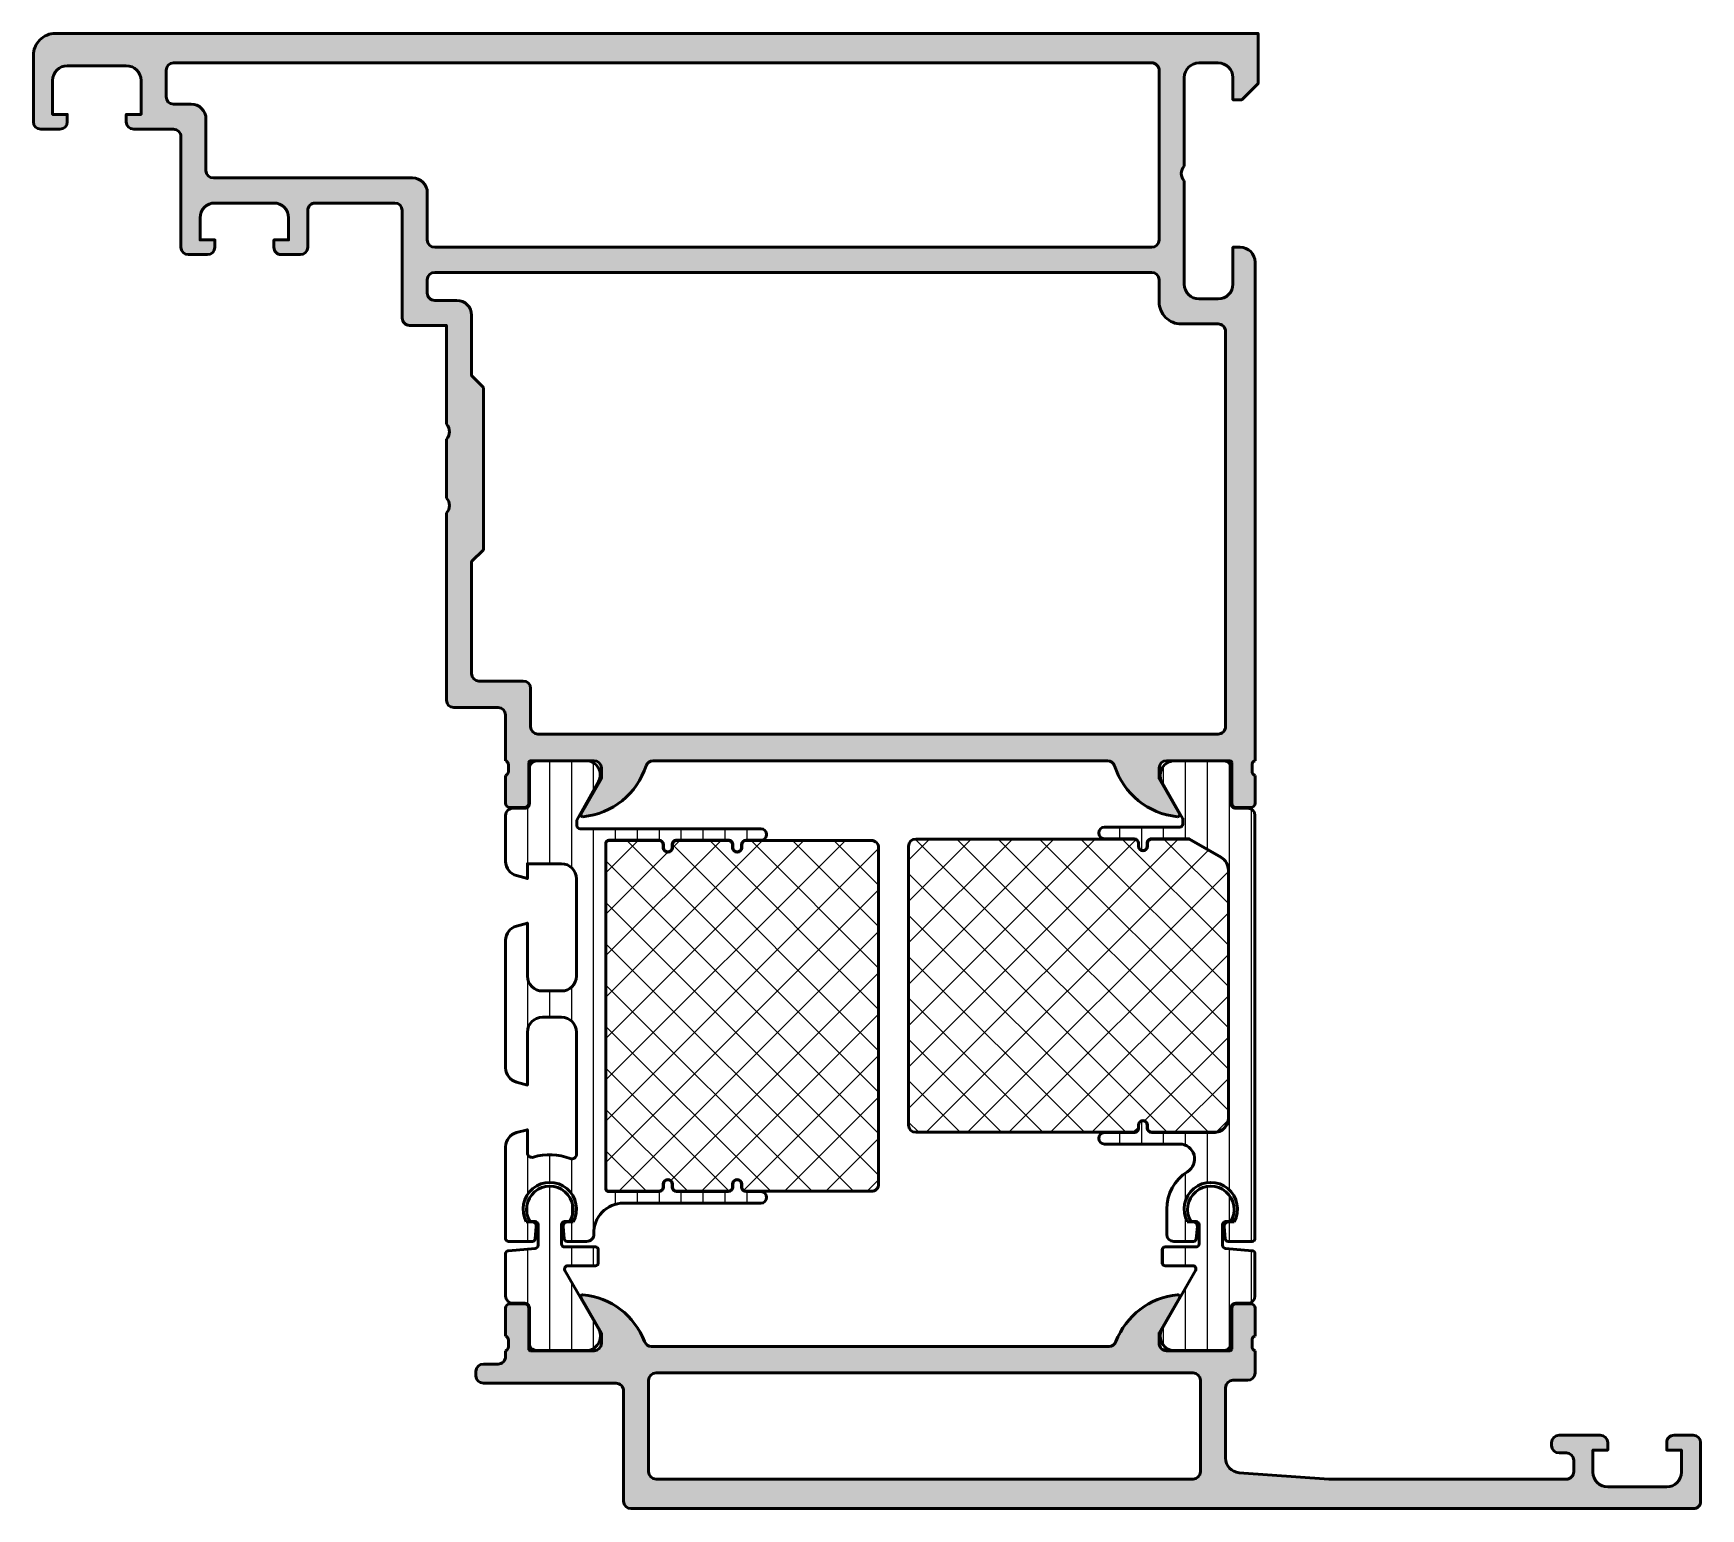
# Model space of a CAD drawing. Extents: x -35 to 78, y 0 to 100.
import ezdxf

# ---------------------------------------------------------------- set-up
doc = ezdxf.new("R2010")
doc.units = 0
for name, color, linetype, lineweight in [('0S-Alu contour', 7, 'Continuous', 50), ('0S-Alu hatch', 252, 'Continuous', 25), ('0S-Plastic contour', 254, 'Continuous', 50), ('0S-Plastic hatch', 253, 'Continuous', 25), ('0S-PT contour', 91, 'Continuous', 50), ('0S-PT hatch', 103, 'Continuous', 25)]:
    doc.layers.add(name, color=color, linetype=linetype, lineweight=lineweight)
pattern_1 = [(135, (0, 0), (-1.403165018917055, -1.403165018917055), []), (225, (0, 0), (1.403165018917055, -1.403165018917055), [])]
pattern_2 = [(90, (0, 0), (-1.4859, 0), [])]

# ---------------------------------------------------------------- blocks, each defined once
blk = doc.blocks.new('430610__53A261A4_55E5_4B24_9699_CBFD4029960F_')
at = {"layer": '0S-Alu hatch'}
h = blk.add_hatch(color=256, dxfattribs=at)
edge = h.paths.add_edge_path()
edge.add_arc((-32.70003809262778, 96.80004419614335), 0.999943598416209, 90, 180)
edge.add_line((-33.69998169104399, 96.80004419614335), (-33.69998168945335, 94.49999999999993))
edge.add_line((-33.69998168945335, 94.49999999999993), (-32.69998168945335, 94.50000000000006))
edge.add_line((-32.69998168945335, 94.50000000000006), (-32.69998168934684, 93.99998967988965))
edge.add_ellipse((-33.19997136934308, 93.99998967988967), major_axis=(-0.4999896799962329, 0), ratio=1, start_angle=90.00000000000318, end_angle=180, ccw=False)
edge.add_line((-33.19997136934305, 93.49999999989343), (-34.49997332001058, 93.49999999928815))
edge.add_ellipse((-34.49997331996961, 94.00002668003057), major_axis=(-0.5000266807424226, 0), ratio=1, start_angle=0, end_angle=89.99999999530468, ccw=False)
edge.add_line((-35.00000000071202, 94.00002668003056), (-35.0000000001465, 98.50002094842532))
edge.add_ellipse((-33.50002094818823, 98.50002094818807), major_axis=(-1.49997905195827, 0), ratio=1, start_angle=269.9999999999992, end_angle=360, ccw=False)
edge.add_line((-33.50002094818821, 100.0000000001463), (48, 100))
edge.add_line((48, 100), (47.99999999999932, 96.60000610351534))
edge.add_line((47.99999999999932, 96.60000610351534), (46.89999389648369, 95.50000000000006))
edge.add_line((46.89999389648369, 95.50000000000006), (46.30000305175736, 95.49999999999972))
edge.add_line((46.30000305175736, 95.49999999999972), (46.30000305175736, 96.99999999999612))
edge.add_arc((45.29997722375008, 96.99997417199268), 1.000025828340808, 0.0014797973691236, 89.9985202026458)
edge.add_line((45.30000305175325, 97.99999999999997), (43.9999999999966, 97.99999999999962))
edge.add_arc((44.00005492741243, 96.99994507258673), 1.000054928921317, 90.00314693625047, 179.9968530637658)
edge.add_line((42.99999999999954, 97.00000000000226), (42.99999999999909, 91.00000000047348))
edge.add_arc((43.52492477883446, 90.49998366621374), 0.7249567973071933, 136.3921462125306, 223.6026217827665)
edge.add_line((42.99995434284187, 90.00001526791677), (42.99995434284165, 83.00001525878687))
edge.add_arc((44.0000131405704, 83.00007405651787), 1.00005879945724, 180.003368663758, 269.999999999985)
edge.add_line((44.00001314057013, 82.00001525706062), (45.30000317095978, 82.00001525878878))
edge.add_arc((45.29991565428395, 83.00010265625198), 1.000087401292453, 270.0050138979475, 359.9949929319335)
edge.add_line((46.30000305175758, 83.00001525879048), (46.30000305175758, 85.50001525878844))
edge.add_line((46.30000305175758, 85.50001525878844), (46.80000305164004, 85.50001525890531))
edge.add_ellipse((46.80000305164093, 84.50001525878844), major_axis=(-1.00000000011687, 0), ratio=1, start_angle=180, end_angle=270.00000000005133, ccw=False)
edge.add_line((47.80000305175781, 84.50001525878844), (47.80000305175576, 50.70005737548632))
edge.add_arc((47.878851527726, 50.43249596329356), 0.2789376121239564, 106.4198764194906, 181.1645893740985)
edge.add_line((47.59997153417695, 50.42682669036906), (47.59997153417694, 49.97323269036906))
edge.add_arc((47.87883962982011, 49.96757203089205), 0.2789255417371495, 178.8371299271238, 253.5754054446484)
edge.add_line((47.79997253417696, 49.7000286903691), (47.79997253417696, 47.82001769036058))
edge.add_ellipse((47.49997253417695, 47.82001769036059), major_axis=(-0.3000000000000043, 0), ratio=1, start_angle=90, end_angle=180, ccw=False)
edge.add_line((47.49997253417695, 47.52001769036058), (46.51999821513418, 47.52001769036057))
edge.add_ellipse((46.51999821513418, 47.82001769036059), major_axis=(-0.3000000000000256, 0), ratio=1, start_angle=0, end_angle=90, ccw=False)
edge.add_line((46.21999821513415, 47.82001769036059), (46.21999821875546, 50.57998620088486))
edge.add_arc((46.09992702304547, 50.57998620088486), 0.1200711957099969, 0, 89.96602843793022)
edge.add_line((46.09999821512756, 50.70005737548941), (41.80000305175702, 50.70005737548939))
edge.add_arc((41.80000305175702, 50.20005737548939), 0.5, 90, 180)
edge.add_line((41.30000305175701, 50.20005737548939), (41.30000305175701, 49.50005737548938))
edge.add_line((41.30000305175701, 49.50005737548938), (42.68149850937936, 47.10723705246187))
edge.add_ellipse((42.56188326710869, 47.03817716013772), major_axis=(-0.1381197846482973, 0), ratio=1, start_angle=84.37742244920759, end_angle=209.9999999999997, ccw=False)
edge.add_ellipse((43.03822629293075, 51.87666623733702), major_axis=(-4.999999999999776, 0), ratio=1, start_angle=17.748416356070095, end_angle=84.37742244920679, ccw=False)
edge.add_arc((37.80000305175702, 50.20005737548924), 0.5000000000001545, 17.74841635606976, 89.99999999999429)
edge.add_line((37.80000305175707, 50.70005737548939), (7.000003051761268, 50.70005737549246))
edge.add_arc((7.000003051761218, 50.20005737548807), 0.5000000000043983, 89.99999999999429, 162.2515836439303)
edge.add_ellipse((1.76177981058326, 51.8766662373372), major_axis=(-4.999999999999963, 0), ratio=1, start_angle=95.62257755079332, end_angle=162.2515836439299, ccw=False)
edge.add_ellipse((2.238122836405342, 47.03817716013769), major_axis=(-0.1381197846482658, 0), ratio=1, start_angle=-30.000000000000284, end_angle=95.6225775507911, ccw=False)
edge.add_line((2.118507594134705, 47.10723705246183), (3.500003051757062, 49.50005737548938))
edge.add_line((3.500003051757062, 49.50005737548938), (3.500003051757005, 50.20005737548946))
edge.add_arc((3.000003051757033, 50.20005737548942), 0.4999999999999716, 0, 90)
edge.add_line((3.000003051757033, 50.70005737548939), (-1.299992111658291, 50.7000573754894))
edge.add_arc((-1.299920919547894, 50.57998620089945), 0.1200711956954254, 90.03397157557858, 180)
edge.add_line((-1.419992115243319, 50.57998620089945), (-1.419992111622022, 47.82001769075823))
edge.add_ellipse((-1.719992111622047, 47.82001769036461), major_axis=(-0.3000000000000251, 0), ratio=1, start_angle=89.99999999999989, end_angle=180, ccw=False)
edge.add_line((-1.719992111622048, 47.52001769036458), (-2.699966430664808, 47.52001769036458))
edge.add_ellipse((-2.699966430664793, 47.82001769036459), major_axis=(-0.3000000000000114, 0), ratio=1, start_angle=0, end_angle=89.9999999999971, ccw=False)
edge.add_line((-2.999966430664805, 47.82001769036459), (-2.999966430664812, 49.70002869037312))
edge.add_arc((-3.078833526307981, 49.96757203089606), 0.2789255417371511, 286.4245945553549, 361.1628700729101)
edge.add_line((-2.799965430664814, 49.97323269037323), (-2.799965430664812, 50.42682669037316))
edge.add_arc((-3.078845424212921, 50.43249596329754), 0.2789376121230063, 358.8354106259197, 433.5801235805063)
edge.add_line((-2.999996948242936, 50.70005737548939), (-2.999996948243051, 53.80004669530656))
edge.add_arc((-3.499996948243058, 53.80004669530654), 0.5000000000000071, 0, 89.99999999999756)
edge.add_line((-3.499996948243037, 54.30004669530655), (-6.49999215563789, 54.30004669530666))
edge.add_ellipse((-6.499992155637874, 54.80004669530665), major_axis=(-0.4999999999999929, 0), ratio=1, start_angle=0, end_angle=89.99999999999818, ccw=False)
edge.add_line((-6.999992155637869, 54.80004669530666), (-6.999992155637869, 67.50000078885842))
edge.add_arc((-7.525023995354594, 68.0000000068116), 0.7250225173538631, 316.3989610716736, 403.6019378200935)
edge.add_line((-7.000000000000687, 68.50000746172879), (-7.000000000000568, 72.4999870260786))
edge.add_arc((-7.52502422466631, 72.99999447510542), 0.7250226793474744, 316.3980750144727, 403.6019249855335)
edge.add_line((-7.000000000000622, 73.50000192413233), (-7.000000000000454, 80.1996883999089))
edge.add_line((-7.000000000000454, 80.1996883999089), (-9.49998878623537, 80.19967314106242))
edge.add_ellipse((-9.499991838043005, 80.69968130307717), major_axis=(-0.5000081620240647, 0), ratio=1, start_angle=0, end_angle=90.00034970568612, ccw=False)
edge.add_line((-10.00000000006707, 80.69968130307716), (-9.999999999901434, 87.99999470334313))
edge.add_arc((-10.49999003786841, 87.9999947033431), 0.4999900379669811, 0, 89.99999999999675)
edge.add_line((-10.49999003786838, 88.49998474131012), (-15.8999937088434, 88.49998474121114))
edge.add_arc((-15.89999370884342, 87.99998455356993), 0.5000001876412057, 89.99999999999756, 180)
edge.add_line((-16.39999389648463, 87.99998455356993), (-16.39999389631866, 85.499987118424))
edge.add_ellipse((-16.89998101490856, 85.49998711842402), major_axis=(-0.4999871185899032, 0), ratio=1, start_angle=90.00000000731558, end_angle=180, ccw=False)
edge.add_line((-16.89998101484472, 84.99999999983412), (-18.19999457102948, 84.99999999983412))
edge.add_ellipse((-18.19999457102948, 85.49998711842393), major_axis=(-0.4999871185898143, 0), ratio=1, start_angle=0, end_angle=90.0000000000004, ccw=False)
edge.add_line((-18.69998168961929, 85.49998711842393), (-18.69998168945335, 86.00000000000006))
edge.add_line((-18.69998168945335, 86.00000000000006), (-17.69998168945335, 86.00000000000006))
edge.add_line((-17.69998168945335, 86.00000000000006), (-17.69998168891477, 87.49996718634021))
edge.add_arc((-18.70001450311281, 87.49996718634037), 1.000032814198036, 0, 89.99999999803696)
edge.add_line((-18.70001450307855, 88.5000000005384), (-22.69999824312259, 88.50000000013706))
edge.add_arc((-22.69999824312259, 87.50001655366928), 0.9999834464677803, 90, 180)
edge.add_line((-23.69998168959037, 87.50001655366928), (-23.69998168945313, 86.00000000000006))
edge.add_line((-23.69998168945313, 86.00000000000006), (-22.69998168945335, 86.00000000000006))
edge.add_line((-22.69998168945335, 86.00000000000006), (-22.69998168928741, 85.49998711842393))
edge.add_ellipse((-23.19996880787723, 85.49998711842395), major_axis=(-0.4999871185898214, 0), ratio=1, start_angle=90.00000002568203, end_angle=180, ccw=False)
edge.add_line((-23.19996880765312, 84.99999999983412), (-24.4999758602453, 84.99999999941735))
edge.add_ellipse((-24.49997586024529, 85.500024139755), major_axis=(-0.5000241403376436, 0), ratio=1, start_angle=0, end_angle=89.9999999999988, ccw=False)
edge.add_line((-25.00000000058293, 85.50002413975498), (-24.99999999957881, 93.00002052766773))
edge.add_arc((-25.49997947233254, 93.00002052766773), 0.4999794727537364, 0, 90.00000000226201)
edge.add_line((-25.49997947235228, 93.50000000042147), (-28.19999200956388, 93.49999999989355))
edge.add_ellipse((-28.19999200956387, 93.99998967988954), major_axis=(-0.4999896799959913, 0), ratio=1, start_angle=0, end_angle=89.9999999999983, ccw=False)
edge.add_line((-28.69998168955986, 93.99998967988954), (-28.69998168945335, 94.50000000000006))
edge.add_line((-28.69998168945335, 94.50000000000006), (-27.69998168945335, 94.50000000000006))
edge.add_line((-27.69998168945335, 94.50000000000006), (-27.69998168943761, 96.799993414514))
edge.add_arc((-28.69997606790824, 96.79999341451399), 0.9999943784706317, 0, 89.99999997721469)
edge.add_line((-28.69997606751056, 97.79998779298461), (-32.70003809262778, 97.79998779455954))
edge = h.paths.add_edge_path()
edge.add_ellipse((-9.29998168951169, 89.19998779296878), major_axis=(-0.9999999999999928, 0), ratio=1, start_angle=180, end_angle=270.0000000010613, ccw=False)
edge.add_line((-8.299981689511696, 89.19998779296878), (-8.299981689537844, 86.00000000000414))
edge.add_arc((-7.799981689537816, 86.00000000000006), 0.5000000000000285, 180, 269.9999999999992)
edge.add_line((-7.799981689537823, 85.50000000000001), (40.79995434284171, 85.49999999999991))
edge.add_arc((40.79995434284171, 85.99999999999991), 0.5, 270, 360)
edge.add_line((41.29995434284171, 85.99999999999991), (41.29995434284182, 97.499957274459))
edge.add_arc((40.79998486228306, 97.5000183096163), 0.4999694842842858, 359.9930054592555, 450.0034974831976)
edge.add_line((40.79995434284717, 97.99998779296908), (-25.49997229062419, 97.99998779343532))
edge.add_arc((-25.49997229062417, 97.49996618710794), 0.500021606327337, 90.0000000000016, 180)
edge.add_line((-25.99999389695151, 97.49996618710794), (-25.99999389927879, 95.70004065444115))
edge.add_arc((-25.49994103488252, 95.70004065457086), 0.5000528643962668, 180, 269.9939431469475)
edge.add_line((-25.49999389648487, 95.19998779296864), (-24.29997606790804, 95.19998779298447))
edge.add_ellipse((-24.29997606790801, 94.19999341449822), major_axis=(-0.9999943784862352, 0), ratio=1, start_angle=180, end_angle=270.00000000000165, ccw=False)
edge.add_line((-23.29998168942177, 94.19999341449822), (-23.29998168970334, 90.70000360742925))
edge.add_arc((-22.79996587499502, 90.700003607427), 0.5000158147083198, 180, 269.9999999999984)
edge.add_line((-22.79996587499504, 90.19998779271869), (-9.299981689530213, 90.19998779296878))
edge = h.paths.add_edge_path()
edge.add_line((-4.499992379642208, 76.00000299383252), (-4.499992379642208, 64.99999699546993))
edge.add_line((-4.499992379642208, 64.99999699546993), (-5.299996739204971, 64.19999263590736))
edge.add_line((-5.299996739204971, 64.19999263590736), (-5.299944608820666, 56.60004326565315))
edge.add_arc((-4.799944608832433, 56.60004669530672), 0.499999999999996, 180.0003930095463, 270)
edge.add_line((-4.799944608832433, 56.10004669530672), (-1.799945781318569, 56.10004669530673))
edge.add_ellipse((-1.799945781318569, 55.60004669530674), major_axis=(-0.4999999999999865, 0), ratio=1, start_angle=180.0002074178016, end_angle=270, ccw=False)
edge.add_line((-1.299945781321859, 55.60004850536852), (-1.29994288541912, 53.00005681858308))
edge.add_arc((-0.7999428854194833, 53.00005737548953), 0.4999999999999478, 180.0000638163676, 269.9999999999984)
edge.add_line((-0.7999428854194977, 52.5000573754896), (45.30000305175586, 52.50005737548798))
edge.add_arc((45.30000305175588, 53.00005737548946), 0.500000000001478, 269.9999999999984, 360)
edge.add_line((45.80000305175736, 53.00005737548946), (45.80000305175736, 79.80001068115217))
edge.add_arc((45.30000305175746, 79.80001068115217), 0.4999999999998935, 0, 90.00000000000244)
edge.add_line((45.30000305175744, 80.30001068115206), (42.79995434284103, 80.30001068115195))
edge.add_ellipse((42.79995434284096, 81.8000106811513), major_axis=(-1.49999999999936, 0), ratio=1, start_angle=0, end_angle=90.00000000000267, ccw=False)
edge.add_line((41.2999543428416, 81.8000106811513), (41.2999543428416, 83.29999999999998))
edge.add_arc((40.79995434284158, 83.29999999999998), 0.5000000000000214, 0, 90)
edge.add_line((40.79995434284158, 83.8), (-7.799981689556929, 83.79999999999978))
edge.add_arc((-7.799981689556929, 83.29999999999976), 0.5000000000000142, 90, 180)
edge.add_line((-8.299981689556944, 83.29999999999976), (-8.299981689666183, 82.39965061408586))
edge.add_arc((-7.799992009563894, 82.39965061408434), 0.4999896801022885, 180, 270.0000000025844)
edge.add_line((-7.799992009541341, 81.89966093398203), (-6.299970054047655, 81.89966093415624))
edge.add_ellipse((-6.299970054047655, 80.89967277857986), major_axis=(-0.99998815557639, 0), ratio=1, start_angle=179.9997925892272, end_angle=270, ccw=False)
edge.add_line((-5.299981898477817, 80.89966915862183), (-5.299996739204971, 76.80000735339507))
edge.add_line((-5.299996739204971, 76.80000735339507), (-4.499992379642208, 76.00000299383252))
at = {"layer": '0S-Alu contour', "color": 7}
for points in [[(-33.50002094818821, 100.0000000001463), (48, 100), (47.99999999999932, 96.60000610351534), (46.89999389648369, 95.50000000000006), (46.30000305175736, 95.49999999999972), (46.30000305175736, 96.99999999999612)], [(-35.00000000071202, 94.00002668003056), (-35.0000000001465, 98.50002094842532)], [(-28.69997606751056, 97.79998779298461), (-32.70003809262778, 97.79998779455954)], [(-25.99999389695151, 97.49996618710794), (-25.99999389927879, 95.70004065444115)], [(40.79995434284717, 97.99998779296908), (-25.49997229062419, 97.99998779343532)], [(41.29995434284171, 85.99999999999991), (41.29995434284182, 97.499957274459)], [(45.30000305175325, 97.99999999999997), (43.9999999999966, 97.99999999999962)], [(-33.69998169104399, 96.80004419614335), (-33.69998168945335, 94.49999999999993), (-32.69998168945335, 94.50000000000006), (-32.69998168934684, 93.99998967988965)], [(-28.69998168955986, 93.99998967988954), (-28.69998168945335, 94.50000000000006), (-27.69998168945335, 94.50000000000006), (-27.69998168943761, 96.799993414514)], [(42.99999999999954, 97.00000000000226), (42.99999999999909, 91.00000000047348)], [(-25.49999389648487, 95.19998779296864), (-24.29997606790804, 95.19998779298447)], [(-23.29998168942177, 94.19999341449822), (-23.29998168970334, 90.70000360742925)], [(-33.19997136934305, 93.49999999989343), (-34.49997332001058, 93.49999999928815)], [(-25.49997947235228, 93.50000000042147), (-28.19999200956388, 93.49999999989355)], [(-25.00000000058293, 85.50002413975498), (-24.99999999957881, 93.00002052766773)], [(-22.79996587499504, 90.19998779271869), (-9.299981689530213, 90.19998779296878)], [(42.99995434284187, 90.00001526791677), (42.99995434284165, 83.00001525878687)], [(-18.70001450307855, 88.5000000005384), (-22.69999824312259, 88.50000000013706)], [(-10.49999003786838, 88.49998474131012), (-15.8999937088434, 88.49998474121114)], [(-8.299981689511696, 89.19998779296878), (-8.299981689537844, 86.00000000000414)], [(-23.69998168959037, 87.50001655366928), (-23.69998168945313, 86.00000000000006), (-22.69998168945335, 86.00000000000006), (-22.69998168928741, 85.49998711842393)], [(-18.69998168961929, 85.49998711842393), (-18.69998168945335, 86.00000000000006), (-17.69998168945335, 86.00000000000006), (-17.69998168891477, 87.49996718634021)], [(-16.39999389648463, 87.99998455356993), (-16.39999389631866, 85.499987118424)], [(-10.00000000006707, 80.69968130307716), (-9.999999999901434, 87.99999470334313)], [(-23.19996880765312, 84.99999999983412), (-24.4999758602453, 84.99999999941735)], [(-16.89998101484472, 84.99999999983412), (-18.19999457102948, 84.99999999983412)], [(-7.799981689537823, 85.50000000000001), (40.79995434284171, 85.49999999999991)], [(46.30000305175758, 83.00001525879048), (46.30000305175758, 85.50001525878844), (46.80000305164004, 85.50001525890531)], [(40.79995434284158, 83.8), (-7.799981689556929, 83.79999999999978)], [(47.80000305175781, 84.50001525878844), (47.80000305175576, 50.70005737548632)], [(-8.299981689556944, 83.29999999999976), (-8.299981689666183, 82.39965061408586)], [(41.2999543428416, 81.8000106811513), (41.2999543428416, 83.29999999999998)], [(-7.799992009541341, 81.89966093398203), (-6.299970054047655, 81.89966093415624)], [(44.00001314057013, 82.00001525706062), (45.30000317095978, 82.00001525878878)], [(-5.299981898477817, 80.89966915862183), (-5.299996739204971, 76.80000735339507), (-4.499992379642208, 76.00000299383252)], [(45.30000305175744, 80.30001068115206), (42.79995434284103, 80.30001068115195)], [(-7.000000000000622, 73.50000192413233), (-7.000000000000454, 80.1996883999089), (-9.49998878623537, 80.19967314106242)], [(45.80000305175736, 53.00005737548946), (45.80000305175736, 79.80001068115217)], [(-4.499992379642208, 76.00000299383252), (-4.499992379642208, 64.99999699546993), (-5.299996739204971, 64.19999263590736), (-5.299944608820666, 56.60004326565315)], [(-7.000000000000687, 68.50000746172879), (-7.000000000000568, 72.4999870260786)], [(-6.999992155637869, 54.80004669530666), (-6.999992155637869, 67.50000078885842)], [(-4.799944608832433, 56.10004669530672), (-1.799945781318569, 56.10004669530673)], [(-1.299945781321859, 55.60004850536852), (-1.29994288541912, 53.00005681858308)], [(-3.499996948243037, 54.30004669530655), (-6.49999215563789, 54.30004669530666)], [(-2.999996948242936, 50.70005737548939), (-2.999996948243051, 53.80004669530656)], [(-0.7999428854194977, 52.5000573754896), (45.30000305175586, 52.50005737548798)], [(-2.799965430664814, 49.97323269037323), (-2.799965430664812, 50.42682669037316)], [(-1.419992115243319, 50.57998620089945), (-1.419992111622022, 47.82001769075823)], [(3.000003051757033, 50.70005737548939), (-1.299992111658291, 50.7000573754894)], [(2.118507594134705, 47.10723705246183), (3.500003051757062, 49.50005737548938), (3.500003051757005, 50.20005737548946)], [(37.80000305175707, 50.70005737548939), (7.000003051761268, 50.70005737549246)], [(41.30000305175701, 50.20005737548939), (41.30000305175701, 49.50005737548938), (42.68149850937936, 47.10723705246187)], [(46.09999821512756, 50.70005737548941), (41.80000305175702, 50.70005737548939)], [(46.21999821513415, 47.82001769036059), (46.21999821875546, 50.57998620088486)], [(47.59997153417695, 50.42682669036906), (47.59997153417694, 49.97323269036906)], [(-2.999966430664805, 47.82001769036459), (-2.999966430664812, 49.70002869037312)], [(47.79997253417696, 49.7000286903691), (47.79997253417696, 47.82001769036058)], [(-1.719992111622048, 47.52001769036458), (-2.699966430664808, 47.52001769036458)], [(47.49997253417695, 47.52001769036058), (46.51999821513418, 47.52001769036057)]]:
    blk.add_lwpolyline(points, dxfattribs=at)
at = {"layer": '0S-Alu contour', "color": 7, "extrusion": (0, 0, -1)}
for centre, radius, start, end in [((33.50002094818823, 98.50002094818807), 1.49997905195827, 0, 90.00000000000081), ((24.29997606790801, 94.19999341449822), 0.9999943784862352, 89.99999999999837, 180), ((34.49997331996961, 94.00002668003057), 0.5000266807424226, 270.0000000046954, 0), ((33.19997136934308, 93.99998967988967), 0.4999896799962329, 180, 269.9999999999968), ((28.19999200956387, 93.99998967988954), 0.4999896799959913, 270.0000000000017, 0), ((9.29998168951169, 89.19998779296878), 0.9999999999999928, 89.99999999893866, 180), ((24.49997586024529, 85.500024139755), 0.5000241403376436, 270.0000000000012, 0), ((23.19996880787723, 85.49998711842395), 0.4999871185898215, 180, 269.999999974318), ((18.19999457102948, 85.49998711842393), 0.4999871185898144, 269.9999999999996, 0), ((16.89998101490856, 85.49998711842402), 0.4999871185899032, 180, 269.9999999926844), ((-46.80000305164093, 84.50001525878844), 1.00000000011687, 89.99999999994868, 180), ((6.299970054047655, 80.89967277857986), 0.99998815557639, 90, 180.0002074107728), ((-42.79995434284096, 81.8000106811513), 1.49999999999936, 269.9999999999973, 0), ((9.499991838043005, 80.69968130307717), 0.5000081620240647, 269.9996502943139, 0), ((1.799945781318569, 55.60004669530674), 0.4999999999999865, 90, 179.9997925821984), ((6.499992155637874, 54.80004669530665), 0.4999999999999929, 270.0000000000018, 0), ((-1.76177981058326, 51.8766662373372), 4.999999999999963, 197.7484163560702, 264.3774224492067), ((-43.03822629293075, 51.87666623733702), 4.999999999999776, 275.6225775507933, 342.2515836439299), ((2.699966430664793, 47.82001769036459), 0.3000000000000114, 270.0000000000029, 0), ((1.719992111622047, 47.82001769036461), 0.3000000000000251, 180, 270.0000000000001), ((-46.51999821513418, 47.82001769036059), 0.3000000000000256, 270, 0), ((-47.49997253417695, 47.82001769036059), 0.3000000000000043, 180, 270), ((-2.238122836405342, 47.03817716013769), 0.1381197846482658, 264.3774224492089, 30.00000000000022), ((-42.56188326710869, 47.03817716013772), 0.1381197846482973, 150.0000000000003, 275.6225775507925)]:
    blk.add_arc(centre, radius, start, end, dxfattribs=at)
at = {"layer": '0S-Alu contour', "color": 7}
for centre, radius, start, end in [((-32.70003809262778, 96.80004419614335), 0.999943598416209, 90, 180), ((-28.69997606790824, 96.79999341451399), 0.9999943784706317, 0, 89.99999997721469), ((-25.49997229062417, 97.49996618710794), 0.500021606327337, 90.0000000000016, 180), ((40.79998486228306, 97.5000183096163), 0.4999694842842858, 359.9930054592555, 90.00349748319765), ((44.00005492741243, 96.99994507258673), 1.000054928921317, 90.00314693625047, 179.9968530637658), ((45.29997722375008, 96.99997417199268), 1.000025828340808, 0.0014797973691236, 89.9985202026458), ((-25.49994103488252, 95.70004065457086), 0.5000528643962668, 180, 269.9939431469475), ((-25.49997947233254, 93.00002052766773), 0.4999794727537364, 0, 90.00000000226201), ((-22.79996587499502, 90.700003607427), 0.5000158147083198, 180, 269.9999999999984), ((43.52492477883446, 90.49998366621374), 0.7249567973071933, 136.3921462125306, 223.6026217827665), ((-22.69999824312259, 87.50001655366928), 0.9999834464677803, 90, 180), ((-18.70001450311281, 87.49996718634037), 1.000032814198036, 0, 89.99999999803696), ((-15.89999370884342, 87.99998455356993), 0.5000001876412057, 89.99999999999756, 180), ((-10.49999003786841, 87.9999947033431), 0.4999900379669811, 0, 89.99999999999675), ((-7.799981689537816, 86.00000000000006), 0.5000000000000285, 180, 269.9999999999992), ((40.79995434284171, 85.99999999999991), 0.5, 270, 0), ((-7.799981689556929, 83.29999999999976), 0.5000000000000142, 90, 180), ((40.79995434284158, 83.29999999999998), 0.5000000000000214, 0, 90), ((44.0000131405704, 83.00007405651787), 1.00005879945724, 180.003368663758, 269.999999999985), ((45.29991565428395, 83.00010265625198), 1.000087401292453, 270.0050138979475, 359.9949929319335), ((-7.799992009563894, 82.39965061408434), 0.4999896801022885, 180, 270.0000000025844), ((45.30000305175746, 79.80001068115217), 0.4999999999998935, 0, 90.00000000000244), ((-7.52502422466631, 72.99999447510542), 0.7250226793474744, 316.3980750144727, 43.60192498553357), ((-7.525023995354594, 68.0000000068116), 0.7250225173538631, 316.3989610716736, 43.60193782009352), ((-4.799944608832433, 56.60004669530672), 0.499999999999996, 180.0003930095463, 270), ((-3.499996948243058, 53.80004669530654), 0.5000000000000071, 0, 89.99999999999756), ((-0.7999428854194833, 53.00005737548953), 0.4999999999999478, 180.0000638163676, 269.9999999999984), ((45.30000305175588, 53.00005737548946), 0.500000000001478, 269.9999999999984, 0), ((-3.078845424212921, 50.43249596329754), 0.2789376121230063, 358.8354106259197, 73.58012358050642), ((-3.078833526307981, 49.96757203089606), 0.2789255417371511, 286.4245945553549, 1.162870072910046), ((-1.299920919547894, 50.57998620089945), 0.1200711956954254, 90.03397157557858, 180), ((3.000003051757033, 50.20005737548942), 0.4999999999999716, 0, 90), ((7.000003051761218, 50.20005737548807), 0.5000000000043983, 89.99999999999429, 162.2515836439303), ((37.80000305175702, 50.20005737548924), 0.5000000000001545, 17.74841635606976, 89.99999999999429), ((41.80000305175702, 50.20005737548939), 0.5, 90, 180), ((46.09992702304547, 50.57998620088486), 0.1200711957099969, 0, 89.96602843793022), ((47.878851527726, 50.43249596329356), 0.2789376121239564, 106.4198764194906, 181.1645893740985), ((47.87883962982011, 49.96757203089205), 0.2789255417371495, 178.8371299271238, 253.5754054446484)]:
    blk.add_arc(centre, radius, start, end, dxfattribs=at)
blk = doc.blocks.new('430490__4F77E3CE_EDF0_4AE3_90FA_A50F5195DC47_')
at = {"layer": '0S-PT hatch'}
h = blk.add_hatch(dxfattribs=at)
h.set_pattern_fill('ANSI37', color=256, scale=0.625, angle=90, style=0)
h.set_pattern_definition(pattern_1)
edge = h.paths.add_edge_path()
edge.add_line((22.2900030517569, 44.8000164543226), (22.29000305175684, 22.00001645432196))
edge.add_ellipse((21.80000305175691, 22.00001645432196), major_axis=(-0.4899999999999381, 0), ratio=1, start_angle=89.9999999999996, end_angle=180, ccw=False)
edge.add_line((21.8000030517569, 21.51001645432203), (13.29999687758968, 21.51001645432203))
edge.add_ellipse((13.29999687758967, 21.80001645432207), major_axis=(-0.2900000000000382, 0), ratio=1, start_angle=0, end_angle=90.00000000000108, ccw=False)
edge.add_line((13.00999687758963, 21.80001645432206), (13.00999687758963, 22.00001645432234))
edge.add_arc((12.70000145522635, 22.00001645432232), 0.3099954223632793, 0, 180)
edge.add_line((12.39000603286308, 22.00001645432232), (12.39000603286308, 21.80001645432255))
edge.add_ellipse((12.10000603286302, 21.80001645432254), major_axis=(-0.290000000000056, 0), ratio=1, start_angle=89.99999999999733, end_angle=180, ccw=False)
edge.add_line((12.10000603286301, 21.51001645432248), (8.599996877589604, 21.51001645432248))
edge.add_ellipse((8.599996877589623, 21.80001645432246), major_axis=(-0.2899999999999778, 0), ratio=1, start_angle=0, end_angle=89.99999999999608, ccw=False)
edge.add_line((8.309996877589647, 21.80001645432245), (8.309996877589647, 22.00001645432231))
edge.add_arc((8.00000145522634, 22.00001645432232), 0.3099954223633077, 0, 180)
edge.add_line((7.690006032863031, 22.00001645432232), (7.690006032863024, 21.80001645432235))
edge.add_ellipse((7.400006032863108, 21.80001645432234), major_axis=(-0.2899999999999156, 0), ratio=1, start_angle=90.00000000000028, end_angle=180, ccw=False)
edge.add_line((7.40000603286311, 21.51001645432243), (4.000003051756948, 21.51001645432237))
edge.add_ellipse((4.000003051756967, 21.70001645432238), major_axis=(-0.1900000000000084, 0), ratio=1, start_angle=0, end_angle=89.99999999999437, ccw=False)
edge.add_line((3.810003051756957, 21.70001645432237), (3.810003051756901, 45.10001645432235))
edge.add_ellipse((4.000003051756849, 45.10001645432237), major_axis=(-0.1899999999999489, 0), ratio=1, start_angle=269.99999999999596, end_angle=360, ccw=False)
edge.add_line((4.000003051756863, 45.29001645432232), (7.400006032863053, 45.29001645432226))
edge.add_ellipse((7.400006032863047, 45.00001645432228), major_axis=(-0.2899999999999778, 0), ratio=1, start_angle=180, end_angle=269.99999999999875, ccw=False)
edge.add_line((7.690006032863024, 45.00001645432228), (7.690006032863031, 44.80001645432234))
edge.add_arc((8.00000145522634, 44.80001645432232), 0.3099954223633077, 180, 360)
edge.add_line((8.309996877589647, 44.80001645432232), (8.309996877589647, 45.00001645432222))
edge.add_ellipse((8.599996877589627, 45.00001645432223), major_axis=(-0.2899999999999796, 0), ratio=1, start_angle=269.999999999999, end_angle=360, ccw=False)
edge.add_line((8.599996877589632, 45.2900164543222), (12.10000603286309, 45.2900164543222))
edge.add_ellipse((12.1000060328631, 45.00001645432223), major_axis=(-0.2899999999999707, 0), ratio=1, start_angle=180, end_angle=270.00000000000244, ccw=False)
edge.add_line((12.39000603286308, 45.00001645432223), (12.39000603286308, 44.80001645432235))
edge.add_arc((12.70000145522635, 44.80001645432233), 0.3099954223632793, 180, 360)
edge.add_line((13.00999687758963, 44.80001645432233), (13.00999687758963, 45.00001645432258))
edge.add_ellipse((13.29999687758961, 45.00001645432258), major_axis=(-0.2899999999999707, 0), ratio=1, start_angle=270.0000000000042, end_angle=360, ccw=False)
edge.add_line((13.29999687758958, 45.29001645432255), (21.80000305175678, 45.29001645432272))
edge.add_ellipse((21.8000030517568, 44.80001645432261), major_axis=(-0.4900000000001014, 0), ratio=1, start_angle=180, end_angle=270.0000000000025, ccw=False)
at = {"layer": '0S-PT contour', "color": 7}
for points in [[(4.000003051756863, 45.29001645432232), (7.400006032863053, 45.29001645432226)], [(8.599996877589632, 45.2900164543222), (12.10000603286309, 45.2900164543222)], [(13.29999687758958, 45.29001645432255), (21.80000305175678, 45.29001645432272)], [(3.810003051756957, 21.70001645432237), (3.810003051756901, 45.10001645432235)], [(7.690006032863024, 45.00001645432228), (7.690006032863031, 44.80001645432234)], [(8.309996877589647, 44.80001645432232), (8.309996877589647, 45.00001645432222)], [(12.39000603286308, 45.00001645432223), (12.39000603286308, 44.80001645432235)], [(13.00999687758963, 44.80001645432233), (13.00999687758963, 45.00001645432258)], [(22.2900030517569, 44.8000164543226), (22.29000305175684, 22.00001645432196)], [(7.40000603286311, 21.51001645432243), (4.000003051756948, 21.51001645432237)], [(7.690006032863031, 22.00001645432232), (7.690006032863024, 21.80001645432235)], [(8.309996877589647, 21.80001645432245), (8.309996877589647, 22.00001645432231)], [(12.10000603286301, 21.51001645432248), (8.599996877589604, 21.51001645432248)], [(12.39000603286308, 22.00001645432232), (12.39000603286308, 21.80001645432255)], [(13.00999687758963, 21.80001645432206), (13.00999687758963, 22.00001645432234)], [(21.8000030517569, 21.51001645432203), (13.29999687758968, 21.51001645432203)]]:
    blk.add_lwpolyline(points, dxfattribs=at)
at = {"layer": '0S-PT contour', "color": 7, "extrusion": (0, 0, -1)}
for centre, radius, start, end in [((-4.000003051756849, 45.10001645432237), 0.1899999999999489, 0, 90.00000000000404), ((-7.400006032863047, 45.00001645432228), 0.2899999999999778, 90.00000000000124, 180), ((-8.599996877589627, 45.00001645432223), 0.2899999999999796, 0, 90.00000000000104), ((-12.1000060328631, 45.00001645432223), 0.2899999999999707, 89.99999999999754, 180), ((-13.29999687758961, 45.00001645432258), 0.2899999999999707, 0, 89.9999999999958), ((-21.8000030517568, 44.80001645432261), 0.4900000000001015, 89.99999999999751, 180), ((-4.000003051756967, 21.70001645432238), 0.1900000000000084, 270.0000000000056, 0), ((-7.400006032863108, 21.80001645432234), 0.2899999999999156, 180, 269.9999999999997), ((-8.599996877589623, 21.80001645432246), 0.2899999999999778, 270.0000000000039, 0), ((-12.10000603286302, 21.80001645432254), 0.290000000000056, 180, 270.0000000000028), ((-13.29999687758967, 21.80001645432207), 0.2900000000000382, 269.9999999999989, 0), ((-21.80000305175691, 22.00001645432196), 0.4899999999999381, 180, 270.0000000000004)]:
    blk.add_arc(centre, radius, start, end, dxfattribs=at)
at = {"layer": '0S-PT contour', "color": 7}
for centre, radius, start, end in [((8.00000145522634, 44.80001645432232), 0.3099954223633077, 180, 0), ((12.70000145522635, 44.80001645432233), 0.3099954223632793, 180, 0), ((8.00000145522634, 22.00001645432232), 0.3099954223633077, 0, 180), ((12.70000145522635, 22.00001645432232), 0.3099954223632793, 0, 180)]:
    blk.add_arc(centre, radius, start, end, dxfattribs=at)
blk = doc.blocks.new('430490__8F7B7D2B_5B14_4A7B_AC87_14E2687C562C_')
at = {"layer": '0S-PT hatch'}
h = blk.add_hatch(dxfattribs=at)
h.set_pattern_fill('ANSI37', color=256, scale=0.625, angle=90, style=0)
h.set_pattern_definition(pattern_1)
edge = h.paths.add_edge_path()
edge.add_arc((24.80004010262334, 44.90002398407145), 0.4900233185011161, 90.0000000000216, 180)
edge.add_line((24.31001678412222, 44.90002398407145), (24.3100167841221, 26.00004620592392))
edge.add_arc((24.80004010262346, 26.00004620592392), 0.4900233185013541, 180, 270)
edge.add_line((24.80004010262346, 25.51002288742257), (39.60001525878669, 25.51002288796637))
edge.add_arc((39.60001525878687, 25.80002288796651), 0.2900000000001341, 269.9999999999635, 360)
edge.add_line((39.890015258787, 25.80002288796651), (39.890015258787, 26.00002288796634))
edge.add_ellipse((40.20001068115023, 26.00002288796638), major_axis=(-0.3099954223632295, 0), ratio=1, start_angle=180, end_angle=360, ccw=False)
edge.add_line((40.51000610351345, 26.00002288796638), (40.51000610351357, 25.80002288796614))
edge.add_arc((40.80000610351362, 25.80002288796632), 0.290000000000056, 180, 270)
edge.add_line((40.80000610351362, 25.51002288796627), (45.0000080324169, 25.51002288796626))
edge.add_arc((45.0000080324169, 26.50002288796625), 0.9899999999999948, 270, 360.0000619442053)
edge.add_line((45.99000803241632, 26.50002395828528), (45.98999542254996, 43.27920798496885))
edge.add_arc((44.99992048209214, 43.2792072408989), 0.9900749404581031, 4.3054239785e-05, 60.00506637502065)
edge.add_line((45.49488213219786, 44.13668106128511), (43.3235447368215, 45.39004730202876))
edge.add_line((43.3235447368215, 45.39004730202876), (40.80000610351364, 45.39004730202876))
edge.add_arc((40.80000610351364, 45.10004730202869), 0.2900000000000702, 90, 180)
edge.add_line((40.51000610351357, 45.10004730202869), (40.51000610351357, 44.90004730202875))
edge.add_ellipse((40.20001068115023, 44.90004730202875), major_axis=(-0.3099954223633361, 0), ratio=1, start_angle=0, end_angle=180, ccw=False)
edge.add_line((39.8900152587869, 44.90004730202875), (39.8900152587869, 45.10004730202878))
edge.add_arc((39.60001525878691, 45.10004730202878), 0.2899999999999849, 0, 89.99999999789425)
edge.add_line((39.60001525879757, 45.39004730202876), (24.80004010262315, 45.39004730257256))
at = {"layer": '0S-PT contour', "color": 7}
for points in [[(39.60001525879757, 45.39004730202876), (24.80004010262315, 45.39004730257256)], [(45.49488213219786, 44.13668106128511), (43.3235447368215, 45.39004730202876), (40.80000610351364, 45.39004730202876)], [(24.31001678412222, 44.90002398407145), (24.3100167841221, 26.00004620592392)], [(39.8900152587869, 44.90004730202875), (39.8900152587869, 45.10004730202878)], [(40.51000610351357, 45.10004730202869), (40.51000610351357, 44.90004730202875)], [(45.99000803241632, 26.50002395828528), (45.98999542254996, 43.27920798496885)], [(39.890015258787, 25.80002288796651), (39.890015258787, 26.00002288796634)], [(40.51000610351345, 26.00002288796638), (40.51000610351357, 25.80002288796614)], [(24.80004010262346, 25.51002288742257), (39.60001525878669, 25.51002288796637)], [(40.80000610351362, 25.51002288796627), (45.0000080324169, 25.51002288796626)]]:
    blk.add_lwpolyline(points, dxfattribs=at)
for centre, radius, start, end in [((24.80004010262334, 44.90002398407145), 0.4900233185011161, 90.0000000000216, 180), ((39.60001525878691, 45.10004730202878), 0.2899999999999849, 0, 89.99999999789425), ((40.80000610351364, 45.10004730202869), 0.2900000000000702, 90, 180), ((44.99992048209214, 43.2792072408989), 0.9900749404581031, 4.3054239785e-05, 60.00506637502065), ((24.80004010262346, 26.00004620592392), 0.4900233185013541, 180, 270), ((45.0000080324169, 26.50002288796625), 0.9899999999999948, 270, 6.19442052744e-05), ((39.60001525878687, 25.80002288796651), 0.2900000000001341, 269.9999999999635, 0), ((40.80000610351362, 25.80002288796632), 0.290000000000056, 180, 270)]:
    blk.add_arc(centre, radius, start, end, dxfattribs=at)
at = {"layer": '0S-PT contour', "color": 7, "extrusion": (0, 0, -1)}
for centre, radius, start, end in [((-40.20001068115023, 44.90004730202875), 0.3099954223633361, 180, 0), ((-40.20001068115023, 26.00002288796638), 0.3099954223632295, 0, 180)]:
    blk.add_arc(centre, radius, start, end, dxfattribs=at)
blk = doc.blocks.new('284171__CB54F3B8_10F4_4B75_BCE1_3E4E0695EBE4___D70ADD73_90FE_4104_8952_CBB982910DC0_')
at = {"layer": '0S-Plastic hatch'}
h = blk.add_hatch(dxfattribs=at)
h.set_pattern_fill('ANSI31', color=256, scale=0.4680000000000001, angle=45, style=0)
h.set_pattern_definition(pattern_2)
edge = h.paths.add_edge_path()
edge.add_line((-2.989996933314507, 46.99000300234108), (-2.989996948244417, 43.86896648197809))
edge.add_arc((-1.998889935470863, 43.869667572746), 0.9911072607428435, 180.0405299678468, 254.9400474000911)
edge.add_line((-2.256408957705454, 42.91260040922793), (-1.509997246368108, 42.71302508534097))
edge.add_line((-1.509997246368108, 42.71302508534097), (-1.510020065310754, 43.70999991957992))
edge.add_line((-1.510020065310754, 43.70999991957992), (0.7999984741296018, 43.70999991957986))
edge.add_ellipse((0.7998879028960495, 42.69988171802806), major_axis=(-1.01011820760357, 0), ratio=1, start_angle=180.0067713370847, end_angle=269.9937281944004, ccw=False)
edge.add_line((1.810006103445452, 42.70000109594596), (1.810006103514758, 36.09999152088493))
edge.add_ellipse((0.7998962644736621, 36.10010975949678), major_axis=(-1.010109845961319, 0), ratio=1, start_angle=90.0000333653366, end_angle=179.9932932309095, ccw=False)
edge.add_line((0.7998968526959582, 35.08999991353564), (-0.5000007695280076, 35.08999991958717))
edge.add_ellipse((-0.4998820669673007, 36.10013769156097), major_axis=(-1.010137778948245, 0), ratio=1, start_angle=0.007892332542724034, end_angle=89.99326710088138, ccw=False)
edge.add_line((-1.510019836332226, 36.09999854792234), (-1.510019836426415, 39.68697372013973))
edge.add_line((-1.510019836426415, 39.68697372013973), (-2.256408298235534, 39.48733857180203))
edge.add_arc((-1.998812028595921, 38.5302035504791), 0.9911928607365524, 105.0632453294668, 179.9547890311816)
edge.add_line((-2.99000458075053, 38.53098568112205), (-2.990004577637357, 29.86900626723514))
edge.add_arc((-1.998856334588801, 29.86970738699599), 0.9911484910280391, 180.0405299578652, 254.9400474090039)
edge.add_line((-2.256386069523812, 28.91260040922837), (-1.510019836426415, 28.71303724529854))
edge.add_line((-1.510019836426415, 28.71303724529854), (-1.510019836426302, 32.30000602641096))
edge.add_ellipse((-0.4998819715168322, 32.2998681591103), major_axis=(-1.010137874317786, 0), ratio=1, start_angle=270.0068052913065, end_angle=359.9921800630777, ccw=False)
edge.add_line((-0.5000019503797902, 33.31000602630286), (0.7998968526493897, 33.31000603242419))
edge.add_ellipse((0.7998968526727147, 32.29989677466207), major_axis=(-1.01010925776211, 0), ratio=1, start_angle=180.0067401372918, end_angle=270.00000000132303, ccw=False)
edge.add_line((1.810006103445573, 32.30001560147827), (1.810006103514425, 24.01576744381149))
edge.add_ellipse((1.500006103514479, 24.01576744381149), major_axis=(-0.3099999999999459, 0), ratio=1, start_angle=68.53974442791662, end_angle=180, ccw=False)
edge.add_arc((-2.4091536162e-06, 20.20001398454268), 3.789999999999894, 68.53974442791797, 107.0188797955986)
edge.add_ellipse((-1.200018310550791, 24.12046827408526), major_axis=(-0.3099999999999708, 0), ratio=1, start_angle=0, end_angle=107.01887979559439, ccw=False)
edge.add_line((-1.510018310550762, 24.12046827408526), (-1.510018310550897, 25.6869737201395))
edge.add_line((-1.510018310550897, 25.6869737201395), (-2.256406772354061, 25.48733857180359))
edge.add_arc((-1.998810502720246, 24.5302035504789), 0.9911928607367334, 105.0632453291169, 179.9547890311171)
edge.add_line((-2.990003054875036, 24.53098568112298), (-2.990003051761732, 18.30004730203263))
edge.add_arc((-2.800003051761713, 18.30004730203263), 0.190000000000019, 180, 270)
edge.add_line((-2.800003051761713, 18.11004730203262), (-1.17398768028044, 18.11004730203265))
edge.add_arc((-1.173987680280433, 18.30004730203292), 0.1900000000002677, 269.9999999999978, 354.9998434473307)
edge.add_line((-0.984710732890198, 18.28348719373811), (-0.9111066583768803, 19.12475914023555))
edge.add_arc((-1.200003051761612, 19.15003509500126), 0.2900000000000411, 354.9998434473366, 449.9999999999732)
edge.add_line((-1.200003051761477, 19.4400350950013), (-1.592583072550105, 19.44003509500146))
edge.add_ellipse((5.62457890965e-05, 20.30003509597819), major_axis=(-1.809999999999979, 0), ratio=1, start_angle=151.6316564767586, end_angle=28.368343523241492, ccw=False)
edge.add_line((1.592695564128298, 19.44003509500146), (1.199996948238435, 19.44003509500146))
edge.add_arc((1.199996948238435, 19.15003509500133), 0.2900000000001341, 90, 185.0001565526674)
edge.add_line((0.9111005548536127, 19.12475914023559), (0.9847046293670231, 18.2834871937379))
edge.add_arc((1.173981576756943, 18.30004730203267), 0.1899999999999508, 185.0001565526646, 269.9999999999978)
edge.add_line((1.173981576756936, 18.11004730203272), (2.499996948241374, 18.11004730203265))
edge.add_arc((2.499996948241395, 18.6000473020328), 0.4900000000001512, 269.9999999999975, 362.2920152210367)
edge.add_ellipse((4.997996893755361, 18.70002866135774), major_axis=(-2.009999999999896, 0), ratio=1, start_angle=-89.99999999999869, end_angle=2.292015221035115, ccw=False)
edge.add_line((4.99799689375532, 20.71002866135764), (14.29999992934751, 20.71002866135783))
edge.add_arc((14.29999992934751, 21.1000225578422), 0.3899938964843699, 270.000000000001, 450.000000000001)
edge.add_line((14.2999999293475, 21.49001645432656), (13.2999968775897, 21.49001645432656))
edge.add_ellipse((13.29999687758971, 21.80001645432663), major_axis=(-0.3100000000000627, 0), ratio=1, start_angle=0, end_angle=89.9999999999983, ccw=False)
edge.add_line((12.98999687758965, 21.80001645432662), (12.98999687758964, 22.00001645432918))
edge.add_arc((12.7000014552263, 22.00001645432914), 0.2899954223633401, 0, 180)
edge.add_line((12.41000603286296, 22.00001645432914), (12.41000603286301, 21.80001645432678))
edge.add_ellipse((12.10000603286297, 21.80001645432668), major_axis=(-0.3100000000000431, 0), ratio=1, start_angle=90.00000000000227, end_angle=180, ccw=False)
edge.add_line((12.10000603286298, 21.49001645432663), (8.599996877589668, 21.49001645432656))
edge.add_ellipse((8.599996877589668, 21.80001645432658), major_axis=(-0.3100000000000165, 0), ratio=1, start_angle=0, end_angle=90, ccw=False)
edge.add_line((8.289996877589651, 21.80001645432658), (8.289996877589706, 22.00001645432639))
edge.add_arc((8.000001455226396, 22.00001645432644), 0.2899954223633116, 0, 180)
edge.add_line((7.710006032863084, 22.00001645432644), (7.710006032863027, 21.80001645432658))
edge.add_ellipse((7.400006032862967, 21.80001645432665), major_axis=(-0.31000000000006, 0), ratio=1, start_angle=90.00000000000023, end_angle=180, ccw=False)
edge.add_line((7.400006032862968, 21.49001645432659), (4.000003051756884, 21.49001645432651))
edge.add_ellipse((4.000003051756892, 21.70001645432478), major_axis=(-0.2099999999982742, 0), ratio=1, start_angle=0, end_angle=89.9999999999979, ccw=False)
edge.add_line((3.790003051758617, 21.70001645432478), (3.790003051756848, 45.10001645432627))
edge.add_ellipse((4.000003051756863, 45.10001645432629), major_axis=(-0.210000000000015, 0), ratio=1, start_angle=270, end_angle=360, ccw=False)
edge.add_line((4.000003051756863, 45.3100164543263), (7.400006032863089, 45.31001645432618))
edge.add_ellipse((7.400006032863078, 45.00001645432617), major_axis=(-0.3100000000000094, 0), ratio=1, start_angle=180, end_angle=269.999999999998, ccw=False)
edge.add_line((7.710006032863091, 45.00001645432617), (7.710006032863027, 44.8000164543265))
edge.add_arc((8.000001455226368, 44.80001645432649), 0.2899954223633401, 180, 360)
edge.add_line((8.289996877589706, 44.80001645432649), (8.289996877589706, 45.00001645432633))
edge.add_ellipse((8.599996877589597, 45.00001645432635), major_axis=(-0.3099999999998886, 0), ratio=1, start_angle=269.9999999999974, end_angle=360, ccw=False)
edge.add_line((8.59999687758961, 45.31001645432623), (12.100006032863, 45.31001645432623))
edge.add_ellipse((12.10000603286301, 45.00001645432623), major_axis=(-0.3100000000000094, 0), ratio=1, start_angle=180, end_angle=270.0000000000013, ccw=False)
edge.add_line((12.41000603286301, 45.00001645432623), (12.41000603286284, 44.80001645432394))
edge.add_arc((12.70000145522624, 44.80001645432388), 0.2899954223633969, 180, 360)
edge.add_line((12.98999687758964, 44.80001645432388), (12.98999687758964, 45.00001645432627))
edge.add_ellipse((13.29999687758966, 45.00001645432627), major_axis=(-0.3100000000000254, 0), ratio=1, start_angle=270.00000000000034, end_angle=360, ccw=False)
edge.add_line((13.29999687758966, 45.31001645432629), (14.29999992934752, 45.31001645432629))
edge.add_arc((14.29999992934751, 45.70001035081064), 0.3899938964843486, 270.0000000000021, 450.0000000000021)
edge.add_line((14.29999992934749, 46.09000424729499), (2.054749094199756, 46.09000424729516))
edge.add_ellipse((2.058076297140473, 46.30323099392811), major_axis=(-0.2132527039900787, 0), ratio=1, start_angle=0.37028334317329836, end_angle=89.10602577293628, ccw=False)
edge.add_line((1.844828046493198, 46.30185282305447), (1.844828046493198, 46.66457989405285))
edge.add_line((1.844828046493198, 46.66457989405285), (3.234306444406747, 49.17154777518319))
edge.add_arc((2.472201869271664, 49.73754573024905), 0.9492929308598824, 323.3995567297594, 443.1184841731153)
edge.add_line((2.585942882166705, 50.679999999997), (-0.8900015878680562, 50.68000000000409))
edge.add_arc((-0.8900015878680562, 50.19000402255851), 0.4899959774455667, 90, 180.0079248057727)
edge.add_line((-1.379997560626627, 50.18993624927798), (-1.379665617874785, 47.79004587698236))
edge.add_ellipse((-1.689665614924794, 47.79000300001239), major_axis=(-0.3100000000152264, 0), ratio=1, start_angle=90.00000000280431, end_angle=180.0079247401442, ccw=False)
edge.add_line((-1.689665614909621, 47.48000299999716), (-2.499996933314335, 47.48000299999723))
edge.add_arc((-2.499996933314378, 46.9900029999971), 0.4900000000001299, 89.999999999995, 180)
at = {"layer": '0S-Plastic contour', "color": 7}
for points in [[(-1.379997560626627, 50.18993624927798), (-1.379665617874785, 47.79004587698236)], [(2.585942882166705, 50.679999999997), (-0.8900015878680562, 50.68000000000409)], [(1.844828046493198, 46.30185282305447), (1.844828046493198, 46.66457989405285), (3.234306444406747, 49.17154777518319)], [(-1.689665614909621, 47.48000299999716), (-2.499996933314335, 47.48000299999723)], [(-2.989996933314507, 46.99000300234108), (-2.989996948244417, 43.86896648197809)], [(14.29999992934749, 46.09000424729499), (2.054749094199756, 46.09000424729516)], [(4.000003051756863, 45.3100164543263), (7.400006032863089, 45.31001645432618)], [(8.59999687758961, 45.31001645432623), (12.100006032863, 45.31001645432623)], [(13.29999687758966, 45.31001645432629), (14.29999992934752, 45.31001645432629)], [(3.790003051758617, 21.70001645432478), (3.790003051756848, 45.10001645432627)], [(7.710006032863091, 45.00001645432617), (7.710006032863027, 44.8000164543265)], [(8.289996877589706, 44.80001645432649), (8.289996877589706, 45.00001645432633)], [(12.41000603286301, 45.00001645432623), (12.41000603286284, 44.80001645432394)], [(12.98999687758964, 44.80001645432388), (12.98999687758964, 45.00001645432627)], [(-2.256408957705454, 42.91260040922793), (-1.509997246368108, 42.71302508534097), (-1.510020065310754, 43.70999991957992), (0.7999984741296018, 43.70999991957986)], [(1.810006103445452, 42.70000109594596), (1.810006103514758, 36.09999152088493)], [(-1.510019836332226, 36.09999854792234), (-1.510019836426415, 39.68697372013973), (-2.256408298235534, 39.48733857180203)], [(-2.99000458075053, 38.53098568112205), (-2.990004577637357, 29.86900626723514)], [(0.7998968526959582, 35.08999991353564), (-0.5000007695280076, 35.08999991958717)], [(-0.5000019503797902, 33.31000602630286), (0.7998968526493897, 33.31000603242419)], [(-2.256386069523812, 28.91260040922837), (-1.510019836426415, 28.71303724529854), (-1.510019836426302, 32.30000602641096)], [(1.810006103445573, 32.30001560147827), (1.810006103514425, 24.01576744381149)], [(-1.510018310550762, 24.12046827408526), (-1.510018310550897, 25.6869737201395), (-2.256406772354061, 25.48733857180359)], [(-2.990003054875036, 24.53098568112298), (-2.990003051761732, 18.30004730203263)], [(7.400006032862968, 21.49001645432659), (4.000003051756884, 21.49001645432651)], [(7.710006032863084, 22.00001645432644), (7.710006032863027, 21.80001645432658)], [(8.289996877589651, 21.80001645432658), (8.289996877589706, 22.00001645432639)], [(12.10000603286298, 21.49001645432663), (8.599996877589668, 21.49001645432656)], [(12.41000603286296, 22.00001645432914), (12.41000603286301, 21.80001645432678)], [(12.98999687758965, 21.80001645432662), (12.98999687758964, 22.00001645432918)], [(14.2999999293475, 21.49001645432656), (13.2999968775897, 21.49001645432656)], [(4.99799689375532, 20.71002866135764), (14.29999992934751, 20.71002866135783)], [(-1.200003051761477, 19.4400350950013), (-1.592583072550105, 19.44003509500146)], [(1.592695564128298, 19.44003509500146), (1.199996948238435, 19.44003509500146)], [(-2.800003051761713, 18.11004730203262), (-1.17398768028044, 18.11004730203265)], [(-0.984710732890198, 18.28348719373811), (-0.9111066583768803, 19.12475914023555)], [(0.9111005548536127, 19.12475914023559), (0.9847046293670231, 18.2834871937379)], [(1.173981576756936, 18.11004730203272), (2.499996948241374, 18.11004730203265)]]:
    blk.add_lwpolyline(points, dxfattribs=at)
for centre, radius, start, end in [((-0.8900015878680562, 50.19000402255851), 0.4899959774455667, 90, 180.0079248057727), ((2.472201869271664, 49.73754573024905), 0.9492929308598824, 323.3995567297594, 83.11848417311535), ((-2.499996933314378, 46.9900029999971), 0.4900000000001299, 89.999999999995, 180), ((14.29999992934751, 45.70001035081064), 0.3899938964843486, 270.0000000000021, 90.00000000000207), ((8.000001455226368, 44.80001645432649), 0.2899954223633401, 180, 0), ((12.70000145522624, 44.80001645432388), 0.2899954223633969, 180, 0), ((-1.998889935470863, 43.869667572746), 0.9911072607428435, 180.0405299678468, 254.9400474000911), ((-1.998812028595921, 38.5302035504791), 0.9911928607365524, 105.0632453294668, 179.9547890311816), ((-1.998856334588801, 29.86970738699599), 0.9911484910280391, 180.0405299578652, 254.9400474090039), ((-1.998810502720246, 24.5302035504789), 0.9911928607367334, 105.0632453291169, 179.9547890311171), ((-2.4091536162e-06, 20.20001398454268), 3.789999999999894, 68.53974442791797, 107.0188797955986), ((8.000001455226396, 22.00001645432644), 0.2899954223633116, 0, 180), ((12.7000014552263, 22.00001645432914), 0.2899954223633401, 0, 180), ((14.29999992934751, 21.1000225578422), 0.3899938964843699, 270.000000000001, 90.00000000000104), ((-1.200003051761612, 19.15003509500126), 0.2900000000000411, 354.9998434473366, 89.99999999997328), ((1.199996948238435, 19.15003509500133), 0.2900000000001341, 90, 185.0001565526674), ((-2.800003051761713, 18.30004730203263), 0.190000000000019, 180, 270), ((-1.173987680280433, 18.30004730203292), 0.1900000000002677, 269.9999999999978, 354.9998434473307), ((1.173981576756943, 18.30004730203267), 0.1899999999999508, 185.0001565526646, 269.9999999999978), ((2.499996948241395, 18.6000473020328), 0.4900000000001512, 269.9999999999975, 2.292015221036703)]:
    blk.add_arc(centre, radius, start, end, dxfattribs=at)
at = {"layer": '0S-Plastic contour', "color": 7, "extrusion": (0, 0, -1)}
for centre, radius, start, end in [((1.689665614924794, 47.79000300001239), 0.3100000000152264, 179.9920752598558, 269.9999999971957), ((-2.058076297140473, 46.30323099392811), 0.2132527039900787, 270.8939742270637, 359.6297166568267), ((-4.000003051756863, 45.10001645432629), 0.2100000000000151, 0, 90), ((-7.400006032863078, 45.00001645432617), 0.3100000000000094, 90.00000000000198, 180), ((-8.599996877589597, 45.00001645432635), 0.3099999999998886, 0, 90.00000000000261), ((-12.10000603286301, 45.00001645432623), 0.3100000000000094, 89.9999999999987, 180), ((-13.29999687758966, 45.00001645432627), 0.3100000000000254, 0, 89.99999999999967), ((-0.7998879028960495, 42.69988171802806), 1.01011820760357, 90.00627180559964, 179.9932286629153), ((0.4998820669673007, 36.10013769156097), 1.010137778948245, 270.0067328991186, 359.9921076674573), ((-0.7998962644736621, 36.10010975949678), 1.010109845961319, 180.0067067690905, 269.9999666346634), ((0.4998819715168322, 32.2998681591103), 1.010137874317786, 0.0078199369223201, 89.99319470869354), ((-0.7998968526727147, 32.29989677466207), 1.01010925776211, 89.99999999867696, 179.9932598627082), ((1.200018310550791, 24.12046827408526), 0.3099999999999708, 252.9811202044056, 0), ((-1.500006103514479, 24.01576744381149), 0.3099999999999459, 180, 291.4602555720834), ((-5.62457890965e-05, 20.30003509597819), 1.809999999999979, 331.6316564767585, 208.3683435232415), ((-4.000003051756892, 21.70001645432478), 0.2099999999982742, 270.0000000000021, 0), ((-7.400006032862967, 21.80001645432665), 0.31000000000006, 180, 269.9999999999998), ((-8.599996877589668, 21.80001645432658), 0.3100000000000165, 270, 0), ((-12.10000603286297, 21.80001645432668), 0.3100000000000431, 180, 269.9999999999977), ((-13.29999687758971, 21.80001645432663), 0.3100000000000627, 270.0000000000017, 0), ((-4.997996893755361, 18.70002866135774), 2.009999999999896, 357.7079847789649, 89.99999999999883)]:
    blk.add_arc(centre, radius, start, end, dxfattribs=at)
blk = doc.blocks.new('284171__9C831B32_03A0_4179_A59B_E52C7B9486CC___6D1301E8_8E30_4E71_BC48_2A3DCBB1FEE5_')
at = {"layer": '0S-Plastic hatch'}
h = blk.add_hatch(dxfattribs=at)
h.set_pattern_fill('ANSI31', color=256, scale=0.4680000000000001, angle=45, style=0)
h.set_pattern_definition(pattern_2)
edge = h.paths.add_edge_path()
edge.add_arc((3.099576350525929, 16.6504260798537), 0.1904225427558969, 270.1224601456516, 359.8797820770976)
edge.add_line((3.289998474120331, 16.65002653583909), (3.289998474120338, 17.55000024716884))
edge.add_arc((3.099597304648234, 17.54962112809804), 0.1904015469149726, 0.1140848769103727, 89.88367289550723)
edge.add_line((3.099983874926451, 17.7400222825878), (0.9999864194285024, 17.7400222825878))
edge.add_ellipse((1.000360638797905, 17.95038447571386), major_axis=(-0.2103625259806076, 0), ratio=1, start_angle=0.10619139125890342, end_angle=89.8980749936917, ccw=False)
edge.add_line((0.7899984741203383, 17.94999459225816), (0.7899984741203383, 19.2500337760178))
edge.add_ellipse((1.000399643592466, 19.24963524247791), major_axis=(-0.2104015469149925, 0), ratio=1, start_angle=270.11066025845156, end_angle=359.8914727395346, ccw=False)
edge.add_line((0.9999932772722459, 19.46003639696769), (1.349388687554323, 19.46003639696769))
edge.add_arc((-7.629402248e-07, 20.28088955142387), 1.579446672188279, 328.6872447862969, 571.312755213703)
edge.add_line((-1.349390213434773, 19.46003639696769), (-0.9999947337711887, 19.46003639696769))
edge.add_ellipse((-1.000403990196395, 19.24963242186199), major_axis=(-0.2104043731273284, 0), ratio=1, start_angle=180.10931278777, end_angle=269.88855421424773, ccw=False)
edge.add_line((-0.7900000000007595, 19.25003384540187), (-0.7900000000007595, 17.8500187995058))
edge.add_ellipse((-1.000401205688628, 17.85041735450156), major_axis=(-0.21040158317131, 0), ratio=1, start_angle=90.2331508833114, end_angle=179.8914669154426, ccw=False)
edge.add_line((-0.9995450312897348, 17.64001751332674), (-2.799558642158942, 17.48251536869577))
edge.add_arc((-2.79959293699494, 17.29211097759356), 0.1904043941907263, 89.98968012591943, 179.885087802134)
edge.add_line((-2.989996948242941, 17.29249285166767), (-2.989996948242954, 14.40999710558584))
edge.add_arc((-2.499996948242959, 14.40999710558586), 0.4899999999999949, 180, 269.9999925343827)
edge.add_line((-2.499997012089764, 13.91999710558587), (-1.68966557738657, 13.91999699999999))
edge.add_ellipse((-1.68966561777946, 13.60999699999999), major_axis=(-0.3100000000000084, 0), ratio=1, start_angle=179.9920752627534, end_angle=269.99999253438017, ccw=False)
edge.add_line((-1.379665620744667, 13.60995412304536), (-1.379997565310098, 11.20999790248672))
edge.add_arc((-0.8900015878682977, 11.20999597743858), 0.4899959774455823, 179.9997749014812, 270.0000017401263)
edge.add_line((-0.8900015729866623, 10.719999999993), (2.585825547790534, 10.72000010556408))
edge.add_arc((2.444231900865176, 11.69981818030871), 0.9899960709244721, 278.2228963500846, 392.741362677618)
edge.add_line((3.276937945641924, 12.23525525731977), (1.030343614542211, 16.14538560781265))
edge.add_ellipse((1.212428753601388, 16.25000397204092), major_axis=(-0.2099999999999974, 0), ratio=1, start_angle=-89.99999999999932, end_angle=29.879840183827696, ccw=False)
edge.add_line((1.212428753601386, 16.46000397204092), (3.099983346551901, 16.46000397204093))
at = {"layer": '0S-Plastic contour', "color": 7}
for points in [[(-1.349390213434773, 19.46003639696769), (-0.9999947337711887, 19.46003639696769)], [(-0.7900000000007595, 19.25003384540187), (-0.7900000000007595, 17.8500187995058)], [(0.7899984741203383, 17.94999459225816), (0.7899984741203383, 19.2500337760178)], [(0.9999932772722459, 19.46003639696769), (1.349388687554323, 19.46003639696769)], [(-2.989996948242941, 17.29249285166767), (-2.989996948242954, 14.40999710558584)], [(-0.9995450312897348, 17.64001751332674), (-2.799558642158942, 17.48251536869577)], [(3.099983874926451, 17.7400222825878), (0.9999864194285024, 17.7400222825878)], [(3.289998474120331, 16.65002653583909), (3.289998474120338, 17.55000024716884)], [(3.276937945641924, 12.23525525731977), (1.030343614542211, 16.14538560781265)], [(1.212428753601386, 16.46000397204092), (3.099983346551901, 16.46000397204093)], [(-2.499997012089764, 13.91999710558587), (-1.68966557738657, 13.91999699999999)], [(-1.379665620744667, 13.60995412304536), (-1.379997565310098, 11.20999790248672)], [(-0.8900015729866623, 10.719999999993), (2.585825547790534, 10.72000010556408)]]:
    blk.add_lwpolyline(points, dxfattribs=at)
for centre, radius, start, end in [((-7.629402248e-07, 20.28088955142387), 1.579446672188279, 328.6872447862969, 211.3127552137031), ((-2.79959293699494, 17.29211097759356), 0.1904043941907263, 89.98968012591943, 179.885087802134), ((3.099597304648234, 17.54962112809804), 0.1904015469149726, 0.1140848769103727, 89.88367289550723), ((3.099576350525929, 16.6504260798537), 0.1904225427558969, 270.1224601456516, 359.8797820770976), ((-2.499996948242959, 14.40999710558586), 0.4899999999999949, 180, 269.9999925343827), ((2.444231900865176, 11.69981818030871), 0.9899960709244721, 278.2228963500846, 32.74136267761802), ((-0.8900015878682977, 11.20999597743858), 0.4899959774455823, 179.9997749014812, 270.0000017401263)]:
    blk.add_arc(centre, radius, start, end, dxfattribs=at)
at = {"layer": '0S-Plastic contour', "color": 7, "extrusion": (0, 0, -1)}
for centre, radius, start, end in [((1.000403990196395, 19.24963242186199), 0.2104043731273284, 90.11144578575228, 179.89068721223), ((-1.000399643592466, 19.24963524247791), 0.2104015469149925, 0.108527260465388, 89.88933974154845), ((1.000401205688628, 17.85041735450156), 0.2104015831713101, 180.1085330845574, 269.7668491166886), ((-1.000360638797905, 17.95038447571386), 0.2103625259806076, 270.1019250063083, 359.8938086087411), ((-1.212428753601388, 16.25000397204092), 0.2099999999999974, 330.1201598161723, 89.9999999999994), ((1.68966561777946, 13.60999699999999), 0.3100000000000085, 90.00000746561983, 180.0079247372467)]:
    blk.add_arc(centre, radius, start, end, dxfattribs=at)
blk = doc.blocks.new('284171__D9E3A0CB_66F8_42BB_BE9E_F6AD290D18D6___1066C1A5_C835_44EE_BFB9_724B92029271_')
at = {"layer": '0S-Plastic hatch'}
h = blk.add_hatch(dxfattribs=at)
h.set_pattern_fill('ANSI31', color=256, scale=0.4680000000000001, angle=45, style=0)
h.set_pattern_definition(pattern_2)
edge = h.paths.add_edge_path()
edge.add_line((47.79000303682727, 46.99000310449089), (47.79000915527456, 18.30004734254818))
edge.add_ellipse((47.60000915527452, 18.30004730202861), major_axis=(-0.1900000000000376, 0), ratio=1, start_angle=90.00000000000222, end_angle=180.0000122241783, ccw=False)
edge.add_line((47.60000915527453, 18.11004730202857), (45.97399378379326, 18.11004730202857))
edge.add_ellipse((45.97399378379327, 18.30004730202882), major_axis=(-0.1900000000002428, 0), ratio=1, start_angle=5.000156552670887, end_angle=89.9999999999979, ccw=False)
edge.add_line((45.78471683640305, 18.283487193734), (45.71111276188972, 19.12475914023152))
edge.add_ellipse((46.00000915527445, 19.1500350949972), major_axis=(-0.2900000000000392, 0), ratio=1, start_angle=-89.99999999998312, end_angle=5.000156552659178, ccw=False)
edge.add_line((46.00000915527437, 19.44003509499724), (46.39258917606294, 19.44003509499738))
edge.add_arc((44.79994985772374, 20.30003509597407), 1.809999999999965, 331.6316564767598, 568.3683435232404)
edge.add_line((43.20731053938454, 19.44003509499738), (43.60000915527457, 19.44003509499733))
edge.add_ellipse((43.60000915527453, 19.15003509499728), major_axis=(-0.2900000000000489, 0), ratio=1, start_angle=174.9998434473282, end_angle=269.9999999999916, ccw=False)
edge.add_line((43.88890554865927, 19.12475914023153), (43.81530147414582, 18.2834871937338))
edge.add_ellipse((43.62602452675587, 18.30004730202857), major_axis=(-0.1899999999999788, 0), ratio=1, start_angle=89.9999999999979, end_angle=174.9998434473372, ccw=False)
edge.add_line((43.62602452675586, 18.11004730202859), (42.30000915527142, 18.11004730202862))
edge.add_ellipse((42.30000915527141, 18.60004730202878), major_axis=(-0.4900000000001619, 0), ratio=1, start_angle=0.0019985433249871676, end_angle=90.0000000000008, ccw=False)
edge.add_line((41.81000915556935, 18.60003021025977), (41.80994985954268, 20.29993080184933))
edge.add_ellipse((44.79994985771425, 20.30003509597949), major_axis=(-2.989999999990509, 0), ratio=1, start_angle=-58.2116693564916, end_angle=0.0019985329302016908, ccw=False)
edge.add_arc((42.69281910557722, 23.70003509499746), 1.00999999999995, 301.7883306436102, 450)
edge.add_line((42.69281910557722, 24.71003509499742), (37.6000122070292, 24.71003509499741))
edge.add_ellipse((37.6000122070292, 25.10002899148182), major_axis=(-0.3899938964844125, 0), ratio=1, start_angle=-90, end_angle=90, ccw=False)
edge.add_line((37.60001220702921, 25.49002288796624), (39.60001525878682, 25.49002288796615))
edge.add_arc((39.60001525878683, 25.80002288796632), 0.3100000000001728, 269.9999999999987, 360)
edge.add_line((39.910015258787, 25.80002288796632), (39.91001525878701, 26.00002288796614))
edge.add_ellipse((40.20001068115028, 26.00002288796614), major_axis=(-0.2899954223632832, 0), ratio=1, start_angle=180, end_angle=360, ccw=False)
edge.add_line((40.49000610351357, 26.00002288796614), (40.49000610351356, 25.80002288796626))
edge.add_arc((40.80000610351357, 25.80002288796626), 0.3100000000000094, 180, 269.999999999996)
edge.add_line((40.80000610351356, 25.49002288796625), (45.00000803241675, 25.49002288796602))
edge.add_arc((45.00000803241681, 26.50002288796611), 1.01000000000009, 269.9999999999972, 360.0000430542398)
edge.add_line((46.01000803241661, 26.50002364691874), (46.00999542255007, 43.27920799999893))
edge.add_arc((44.99992048209186, 43.27920724089852), 1.010074940458495, 4.30457737069e-05, 60.00506637501684)
edge.add_line((45.50488060059412, 44.15400245354228), (43.32890277293989, 45.41004730202864))
edge.add_line((43.32890277293989, 45.41004730202864), (40.80000610351371, 45.41004730202876))
edge.add_arc((40.80000610351369, 45.10004730202864), 0.3100000000001231, 89.99999999999739, 180)
edge.add_line((40.49000610351357, 45.10004730202864), (40.49000610351357, 44.90004730202876))
edge.add_ellipse((40.20001068115028, 44.90004730202875), major_axis=(-0.2899954223632832, 0), ratio=1, start_angle=0, end_angle=180, ccw=False)
edge.add_line((39.91001525878701, 44.90004730202875), (39.91001525878701, 45.10004730202854))
edge.add_arc((39.60001525878702, 45.10004730202854), 0.309999999999981, 0, 89.99999999999739)
edge.add_line((39.60001525878704, 45.41004730202852), (37.60001220702917, 45.41004730202864))
edge.add_ellipse((37.60001220702918, 45.80004119851301), major_axis=(-0.3899938964843628, 0), ratio=1, start_angle=-90.0000000000021, end_angle=89.9999999999979, ccw=False)
edge.add_line((37.60001220702919, 46.19003509499736), (42.69999999999796, 46.1900350949974))
edge.add_arc((42.69999999999796, 46.40003509499738), 0.2099999999999866, 270, 360)
edge.add_line((42.90999999999794, 46.40003509499738), (42.90999999999794, 46.76250710081676))
edge.add_line((42.90999999999794, 46.76250710081676), (41.52306249766676, 49.16475365105065))
edge.add_ellipse((42.35577420264766, 49.70018192527017), major_axis=(-0.9899960709244764, 0), ratio=1, start_angle=-81.77710364110061, end_angle=32.74075698838078, ccw=False)
edge.add_line((42.21418055557156, 50.67999999999304), (45.69000769138087, 50.68000000000001))
edge.add_ellipse((45.69000769138086, 50.19000402255443), major_axis=(-0.4899959774455738, 0), ratio=1, start_angle=179.9920751942274, end_angle=269.9999999999992, ccw=False)
edge.add_line((46.18000366413943, 50.18993624927389), (46.17967172138766, 47.79004587697818))
edge.add_arc((46.48967171843763, 47.79000300000823), 0.310000000015195, 179.9920752599478, 269.9999999971923)
edge.add_line((46.48967171842245, 47.48000299999303), (47.30000303682729, 47.48000299999303))
edge.add_ellipse((47.30000303682729, 46.99000299999304), major_axis=(-0.4899999999999949, 0), ratio=1, start_angle=180.0000121943268, end_angle=270, ccw=False)
at = {"layer": '0S-Plastic contour', "color": 7}
for points in [[(42.21418055557156, 50.67999999999304), (45.69000769138087, 50.68000000000001)], [(46.18000366413943, 50.18993624927389), (46.17967172138766, 47.79004587697818)], [(42.90999999999794, 46.40003509499738), (42.90999999999794, 46.76250710081676), (41.52306249766676, 49.16475365105065)], [(46.48967171842245, 47.48000299999303), (47.30000303682729, 47.48000299999303)], [(47.79000303682727, 46.99000310449089), (47.79000915527456, 18.30004734254818)], [(37.60001220702919, 46.19003509499736), (42.69999999999796, 46.1900350949974)], [(39.60001525878704, 45.41004730202852), (37.60001220702917, 45.41004730202864)], [(45.50488060059412, 44.15400245354228), (43.32890277293989, 45.41004730202864), (40.80000610351371, 45.41004730202876)], [(39.91001525878701, 44.90004730202875), (39.91001525878701, 45.10004730202854)], [(40.49000610351357, 45.10004730202864), (40.49000610351357, 44.90004730202876)], [(46.01000803241661, 26.50002364691874), (46.00999542255007, 43.27920799999893)], [(39.910015258787, 25.80002288796632), (39.91001525878701, 26.00002288796614)], [(40.49000610351357, 26.00002288796614), (40.49000610351356, 25.80002288796626)], [(37.60001220702921, 25.49002288796624), (39.60001525878682, 25.49002288796615)], [(40.80000610351356, 25.49002288796625), (45.00000803241675, 25.49002288796602)], [(42.69281910557722, 24.71003509499742), (37.6000122070292, 24.71003509499741)], [(41.81000915556935, 18.60003021025977), (41.80994985954268, 20.29993080184933)], [(43.20731053938454, 19.44003509499738), (43.60000915527457, 19.44003509499733)], [(46.00000915527437, 19.44003509499724), (46.39258917606294, 19.44003509499738)], [(43.62602452675586, 18.11004730202859), (42.30000915527142, 18.11004730202862)], [(43.88890554865927, 19.12475914023153), (43.81530147414582, 18.2834871937338)], [(45.78471683640305, 18.283487193734), (45.71111276188972, 19.12475914023152)], [(47.60000915527453, 18.11004730202857), (45.97399378379326, 18.11004730202857)]]:
    blk.add_lwpolyline(points, dxfattribs=at)
at = {"layer": '0S-Plastic contour', "color": 7, "extrusion": (0, 0, -1)}
for centre, radius, start, end in [((-42.35577420264766, 49.70018192527017), 0.9899960709244764, 327.2592430116192, 81.77710364110067), ((-45.69000769138086, 50.19000402255443), 0.4899959774455738, 90.00000000000082, 180.0079248057727), ((-47.30000303682729, 46.99000299999304), 0.4899999999999949, 90, 179.9999878056732), ((-37.60001220702918, 45.80004119851301), 0.3899938964843628, 270.0000000000021, 90.00000000000207), ((-40.20001068115028, 44.90004730202875), 0.2899954223632832, 180, 0), ((-40.20001068115028, 26.00002288796614), 0.2899954223632832, 0, 180), ((-37.6000122070292, 25.10002899148182), 0.3899938964844125, 270, 90), ((-44.79994985771425, 20.30003509597949), 2.98999999999051, 359.9980014670698, 58.21166935649171), ((-43.60000915527453, 19.15003509499728), 0.2900000000000489, 90.00000000000841, 185.0001565526718), ((-46.00000915527445, 19.1500350949972), 0.2900000000000392, 354.9998434473408, 89.99999999998316), ((-42.30000915527141, 18.60004730202878), 0.4900000000001619, 269.9999999999992, 359.998001456675), ((-43.62602452675587, 18.30004730202857), 0.1899999999999788, 185.0001565526629, 270.0000000000021), ((-45.97399378379327, 18.30004730202882), 0.1900000000002428, 270.0000000000021, 354.9998434473291), ((-47.60000915527452, 18.30004730202861), 0.1900000000000376, 179.9999877758217, 269.9999999999978)]:
    blk.add_arc(centre, radius, start, end, dxfattribs=at)
at = {"layer": '0S-Plastic contour', "color": 7}
for centre, radius, start, end in [((46.48967171843763, 47.79000300000823), 0.310000000015195, 179.9920752599478, 269.9999999971923), ((42.69999999999796, 46.40003509499738), 0.2099999999999866, 270, 0), ((39.60001525878702, 45.10004730202854), 0.309999999999981, 0, 89.99999999999739), ((40.80000610351369, 45.10004730202864), 0.3100000000001231, 89.99999999999739, 180), ((44.99992048209186, 43.27920724089852), 1.010074940458495, 4.30457737069e-05, 60.00506637501684), ((45.00000803241681, 26.50002288796611), 1.01000000000009, 269.9999999999972, 4.3054239785e-05), ((39.60001525878683, 25.80002288796632), 0.3100000000001728, 269.9999999999987, 0), ((40.80000610351357, 25.80002288796626), 0.3100000000000094, 180, 269.999999999996), ((42.69281910557722, 23.70003509499746), 1.00999999999995, 301.7883306436102, 90), ((44.79994985772374, 20.30003509597407), 1.809999999999965, 331.6316564767598, 208.3683435232403)]:
    blk.add_arc(centre, radius, start, end, dxfattribs=at)
blk = doc.blocks.new('284171__AB19C56D_0DB7_42B6_8DB8_EBFC25D6686F___93820B57_D3A8_401F_894E_2CF790070F91_')
at = {"layer": '0S-Plastic hatch'}
h = blk.add_hatch(dxfattribs=at)
h.set_pattern_fill('ANSI31', color=256, scale=0.4680000000000001, angle=45, style=0)
h.set_pattern_definition(pattern_2)
edge = h.paths.add_edge_path()
edge.add_line((47.79000305175576, 17.29249285167167), (47.79000305175576, 14.40999710558588))
edge.add_ellipse((47.30000305175576, 14.40999710558586), major_axis=(-0.4899999999999949, 0), ratio=1, start_angle=90.00000746561727, end_angle=180, ccw=False)
edge.add_line((47.30000311560257, 13.91999710558588), (46.48967168089939, 13.91999700000002))
edge.add_arc((46.48967172129227, 13.60999700000002), 0.3100000000000049, 90.00000746561727, 180.0079247372467)
edge.add_line((46.17967172425748, 13.60995412304539), (46.18000366413979, 11.21006375011488))
edge.add_ellipse((45.69000769139033, 11.20999597742942), major_axis=(-0.4899959774363748, 0), ratio=1, start_angle=89.99999825879519, end_angle=180.007924736189, ccw=False)
edge.add_line((45.69000767649947, 10.71999999999305), (42.21418055572221, 10.72000010556411))
edge.add_ellipse((42.35577420264763, 11.69981818030872), major_axis=(-0.9899960709244682, 0), ratio=1, start_angle=-32.7413626775994, end_angle=81.77710364991128, ccw=False)
edge.add_line((41.52306815787071, 12.23525525731952), (43.7696624889706, 16.14538560781268))
edge.add_arc((43.58757734991143, 16.25000397204096), 0.2099999999999972, 330.1201598161711, 450.0000000000019)
edge.add_line((43.58757734991142, 16.46000397204095), (41.70002275695965, 16.46000397204096))
edge.add_ellipse((41.70042975298686, 16.65042607985375), major_axis=(-0.1904225427559173, 0), ratio=1, start_angle=0.1202179255794249, end_angle=89.87753985397649, ccw=False)
edge.add_line((41.51000762939246, 16.65002653583024), (41.51000762939248, 17.55000024716639))
edge.add_ellipse((41.70040879886459, 17.54962112809806), major_axis=(-0.190401546914982, 0), ratio=1, start_angle=270.11632710495036, end_angle=359.8859151238276, ccw=False)
edge.add_line((41.70002222858486, 17.74002228258783), (43.80001968408029, 17.74002228258783))
edge.add_arc((43.7996454647149, 17.9503844757139), 0.2103625259806146, 270.1019250052133, 359.8938086108897)
edge.add_line((44.0100076293925, 17.94999459226609), (44.01000762939248, 19.25003377601864))
edge.add_arc((43.79960645992037, 19.24963524247798), 0.2104015469149791, 0.1085272606769597, 89.88933973945504)
edge.add_line((43.80001282624827, 19.46003639696774), (43.45061741595848, 19.46003639696772))
edge.add_ellipse((44.80000686645303, 20.2808895514239), major_axis=(-1.579446672188285, 0), ratio=1, start_angle=148.687244786297, end_angle=31.312755213702985, ccw=False)
edge.add_line((46.14939631694759, 19.46003639696772), (45.80000083728258, 19.46003639696772))
edge.add_arc((45.80041009370921, 19.24963242186201), 0.2104043731273312, 90.11144578613956, 179.8906872118332)
edge.add_line((45.59000610351357, 19.25003384540335), (45.59000610351357, 17.85001879950717))
edge.add_arc((45.80040730920145, 17.85041735450163), 0.2104015831713114, 180.1085330842049, 269.7668491166392)
edge.add_line((45.79955113480237, 17.6400175133268), (47.59956474567177, 17.4825153686958))
edge.add_ellipse((47.59959904050776, 17.29211097759359), major_axis=(-0.1904043941907263, 0), ratio=1, start_angle=180.1149121990617, end_angle=270.01031987408055, ccw=False)
at = {"layer": '0S-Plastic contour', "color": 7}
for points in [[(43.80001282624827, 19.46003639696774), (43.45061741595848, 19.46003639696772)], [(44.0100076293925, 17.94999459226609), (44.01000762939248, 19.25003377601864)], [(45.59000610351357, 19.25003384540335), (45.59000610351357, 17.85001879950717)], [(46.14939631694759, 19.46003639696772), (45.80000083728258, 19.46003639696772)], [(41.51000762939246, 16.65002653583024), (41.51000762939248, 17.55000024716639)], [(41.70002222858486, 17.74002228258783), (43.80001968408029, 17.74002228258783)], [(45.79955113480237, 17.6400175133268), (47.59956474567177, 17.4825153686958)], [(47.79000305175576, 17.29249285167167), (47.79000305175576, 14.40999710558588)], [(41.52306815787071, 12.23525525731952), (43.7696624889706, 16.14538560781268)], [(43.58757734991142, 16.46000397204095), (41.70002275695965, 16.46000397204096)], [(46.17967172425748, 13.60995412304539), (46.18000366413979, 11.21006375011488)], [(47.30000311560257, 13.91999710558588), (46.48967168089939, 13.91999700000002)], [(45.69000767649947, 10.71999999999305), (42.21418055572221, 10.72000010556411)]]:
    blk.add_lwpolyline(points, dxfattribs=at)
at = {"layer": '0S-Plastic contour', "color": 7, "extrusion": (0, 0, -1)}
for centre, radius, start, end in [((-44.80000686645303, 20.2808895514239), 1.579446672188285, 328.687244786297, 211.3127552137029), ((-41.70040879886459, 17.54962112809806), 0.190401546914982, 0.114084876172401, 89.88367289504966), ((-47.59959904050776, 17.29211097759359), 0.1904043941907263, 89.98968012591943, 179.8850878009383), ((-41.70042975298686, 16.65042607985375), 0.1904225427559173, 270.1224601460236, 359.8797820744206), ((-47.30000305175576, 14.40999710558586), 0.4899999999999949, 180, 269.9999925343827), ((-42.35577420264763, 11.69981818030872), 0.9899960709244682, 278.2228963500888, 32.74136267759942), ((-45.69000769139033, 11.20999597742942), 0.4899959774363748, 179.992075263811, 270.0000017412048)]:
    blk.add_arc(centre, radius, start, end, dxfattribs=at)
at = {"layer": '0S-Plastic contour', "color": 7}
for centre, radius, start, end in [((43.79960645992037, 19.24963524247798), 0.2104015469149791, 0.1085272606769597, 89.88933973945504), ((45.80041009370921, 19.24963242186201), 0.2104043731273312, 90.11144578613956, 179.8906872118332), ((43.7996454647149, 17.9503844757139), 0.2103625259806146, 270.1019250052133, 359.8938086108897), ((45.80040730920145, 17.85041735450163), 0.2104015831713114, 180.1085330842049, 269.7668491166392), ((43.58757734991143, 16.25000397204096), 0.2099999999999972, 330.1201598161711, 90.00000000000193), ((46.48967172129227, 13.60999700000002), 0.3100000000000049, 90.00000746561727, 180.0079247372467)]:
    blk.add_arc(centre, radius, start, end, dxfattribs=at)
blk = doc.blocks.new('430220__34EAA2E6_33E9_4831_BA11_76AB729D60CE_')
at = {"layer": '0S-Alu hatch'}
h = blk.add_hatch(color=256, dxfattribs=at)
edge = h.paths.add_edge_path()
edge.add_arc((-4.499966430663803, 9.000620840482839), 0.5000305185103997, 180, 270)
edge.add_line((-4.499966430663803, 8.500590321972439), (4.500033571613514, 8.500590323835212))
edge.add_ellipse((4.500033571665239, 8.0006208390283), major_axis=(-0.4999694848069112, 0), ratio=1, start_angle=180, end_angle=270.0000000059277, ccw=False)
edge.add_line((5.000003056472152, 8.0006208390283), (5.00000305082581, 0.5006208407971969))
edge.add_arc((5.500033569336196, 0.5006208404828528), 0.5000305185103855, 180, 269.99953023596)
edge.add_line((5.500029469621374, 0.0005903219892739), (77.49999895240462, 1.68257e-11))
edge.add_arc((77.5000030518644, 0.4999999998926797), 0.4999999998926596, 269.999530236515, 360)
edge.add_line((78.00000305175703, 0.4999999998926796), (78.00000305175706, 4.4735562939684))
edge.add_arc((77.50000305175708, 4.4735562939684), 0.4999999999999858, 0, 90)
edge.add_line((77.50000305175708, 4.973556293968385), (76.2000030517578, 4.9735562939684))
edge.add_arc((76.20000305175778, 4.473556293968385), 0.5000000000000142, 89.99999999999837, 180)
edge.add_line((75.70000305175778, 4.473556293968385), (75.70000305175779, 3.973556293968385))
edge.add_line((75.70000305175779, 3.973556293968385), (76.70000305175779, 3.973556293968385))
edge.add_line((76.70000305175779, 3.973556293968385), (76.70000305175779, 2.473556293968385))
edge.add_ellipse((75.70000305175778, 2.473556293968407), major_axis=(-1.000000000000014, 0), ratio=1, start_angle=90.0000000000008, end_angle=180, ccw=False)
edge.add_line((75.70000305175779, 1.4735562939684), (71.70000305175782, 1.473556293968385))
edge.add_ellipse((71.70000305175779, 2.473556293968405), major_axis=(-1.000000000000019, 0), ratio=1, start_angle=0, end_angle=90.00000000000159, ccw=False)
edge.add_line((70.70000305175778, 2.473556293968414), (70.70000305175779, 3.973556293968385))
edge.add_line((70.70000305175779, 3.973556293968385), (71.70000305175779, 3.973556293968385))
edge.add_line((71.70000305175779, 3.973556293968385), (71.70000305175779, 4.473556293968371))
edge.add_arc((71.20000305175776, 4.473556293968371), 0.5000000000000142, 0, 90)
edge.add_line((71.20000305175776, 4.973556293968385), (68.4000030517585, 4.973556293968371))
edge.add_arc((68.40000305175852, 4.473556293968385), 0.4999999999999858, 90.0000000000016, 180)
edge.add_line((67.90000305175853, 4.473556293968385), (67.9000030517585, 4.273556293967686))
edge.add_arc((68.40000305175852, 4.273556293967658), 0.5, 180, 270)
edge.add_line((68.40000305175852, 3.773556293967658), (68.90000305175852, 3.773556293967658))
edge.add_ellipse((68.90000305175852, 3.273556293967663), major_axis=(-0.4999999999999947, 0), ratio=1, start_angle=180, end_angle=270, ccw=False)
edge.add_line((69.40000305175852, 3.273556293967658), (69.40000305175852, 2.500153605597645))
edge.add_ellipse((68.90000305175853, 2.500153605597605), major_axis=(-0.4999999999999858, 0), ratio=1, start_angle=89.99844583229248, end_angle=180, ccw=False)
edge.add_line((68.89998948908672, 2.000153605781562), (52.80002980956893, 2.000590322903704))
edge.add_line((52.80002980956893, 2.000590322903704), (46.72878382851069, 2.434244210656174))
edge.add_ellipse((46.80002980956857, 3.431702986838194), major_axis=(-0.9999999999997161, 0), ratio=1, start_angle=0, end_angle=85.91444462124002, ccw=False)
edge.add_line((45.80002980956886, 3.431702986838189), (45.80002980956884, 8.200590322904432))
edge.add_ellipse((46.30002980956883, 8.200590322904413), major_axis=(-0.4999999999999929, 0), ratio=1, start_angle=270.0000000000008, end_angle=360, ccw=False)
edge.add_line((46.30002980956883, 8.700590322904404), (47.30002980956887, 8.700590322904416))
edge.add_arc((47.30002980956885, 9.20059032290439), 0.4999999999999716, 270.0000000000017, 360)
edge.add_line((47.80002980956882, 9.20059032290439), (47.80002980956884, 10.70059032290444))
edge.add_ellipse((47.87886625611188, 10.96811091489754), major_axis=(-0.2788950563274157, 0), ratio=1, start_angle=-1.1645893740890756, end_angle=73.58012358050672, ccw=False)
edge.add_line((47.60002880956885, 10.97377932289588), (47.60002880956885, 11.42737332289594))
edge.add_ellipse((47.878896905212, 11.43303398237302), major_axis=(-0.2789255417371367, 0), ratio=1, start_angle=-73.57540544464717, end_angle=1.1628700728909962, ccw=False)
edge.add_line((47.80002980956885, 11.70057732289595), (47.80002980956884, 13.58058832290444))
edge.add_arc((47.50002980956884, 13.58058832290444), 0.3000000000000043, 0, 90)
edge.add_line((47.50002980956884, 13.88058832290445), (46.52005549052605, 13.88058832290446))
edge.add_arc((46.52005549052605, 13.58058832290446), 0.2999999999999971, 90, 180)
edge.add_line((46.22005549052604, 13.58058832290446), (46.22005549052603, 10.82059032290445))
edge.add_ellipse((46.10005549052604, 10.82059032290445), major_axis=(-0.1199999999999903, 0), ratio=1, start_angle=90, end_angle=180, ccw=False)
edge.add_line((46.10005549052604, 10.70059032290446), (41.80002980956884, 10.70059032290446))
edge.add_ellipse((41.80002980956884, 11.20059032290446), major_axis=(-0.4999999999999965, 0), ratio=1, start_angle=0, end_angle=90.0000000000008, ccw=False)
edge.add_line((41.30002980956884, 11.20059032290446), (41.30002980956885, 11.90059032290445))
edge.add_line((41.30002980956885, 11.90059032290445), (42.68152526719119, 14.29341064593202))
edge.add_arc((42.56191002492053, 14.36247053825617), 0.1381197846482973, 330.0000000000003, 455.6225775507952)
edge.add_arc((43.03825305074266, 9.52398146105655), 5.000000000000122, 95.62257755079384, 158.9376648512882)
edge.add_ellipse((37.90570812573044, 11.5005903229037), major_axis=(-0.5000000000000063, 0), ratio=1, start_angle=90, end_angle=158.9376648512879, ccw=False)
edge.add_line((37.90570812573044, 11.00059032290369), (6.894324736088009, 11.00059032290369))
edge.add_ellipse((6.894324736088011, 11.50059032290357), major_axis=(-0.4999999999998828, 0), ratio=1, start_angle=21.062335134435102, end_angle=89.99999999999972, ccw=False)
edge.add_arc((1.761779810583433, 9.523981462335229), 5.000000000000119, 21.06233513443688, 84.37742244920847)
edge.add_arc((2.238122836405381, 14.36247053953488), 0.1381197846482869, 84.37742244920979, 210.000000000003)
edge.add_line((2.118507594134732, 14.29341064721073), (3.500003051757069, 11.90059032418315))
edge.add_line((3.500003051757069, 11.90059032418315), (3.500003051757069, 11.20059032418319))
edge.add_ellipse((3.000003051757068, 11.20059032418319), major_axis=(-0.5000000000000009, 0), ratio=1, start_angle=90.00000000000011, end_angle=180, ccw=False)
edge.add_line((3.000003051757069, 10.70059032418319), (-1.300022629200142, 10.70059032418319))
edge.add_ellipse((-1.300022629200143, 10.82059032418317), major_axis=(-0.1199999999999761, 0), ratio=1, start_angle=0, end_angle=90.00000000000023, ccw=False)
edge.add_line((-1.420022629200119, 10.82059032418317), (-1.42002262920014, 13.58058832418322))
edge.add_arc((-1.72002262920013, 13.58058832418322), 0.29999999999999, 0, 89.99999999999864)
edge.add_line((-1.720022629200123, 13.88058832418321), (-2.699996948242883, 13.88058832418322))
edge.add_arc((-2.699996948242883, 13.58058832418318), 0.3000000000000398, 90, 180)
edge.add_line((-2.999996948242923, 13.58058832418318), (-2.99999694824293, 11.7005773241747))
edge.add_ellipse((-3.07886404388609, 11.43303398365175), major_axis=(-0.2789255417371554, 0), ratio=1, start_angle=178.8371299271223, end_angle=253.5754054446473, ccw=False)
edge.add_line((-2.799995948242916, 11.42737332417474), (-2.799995948242944, 10.9737793241745))
edge.add_ellipse((-3.078833394785942, 10.96811091617632), major_axis=(-0.2788950563273814, 0), ratio=1, start_angle=106.4198764194887, end_angle=181.1645893740572, ccw=False)
edge.add_line((-2.99999694824293, 10.70059032418325), (-2.999996948010121, 10.3005781163373))
edge.add_ellipse((-3.499981689685923, 10.30057811633732), major_axis=(-0.4999847416758016, 0), ratio=1, start_angle=89.99999999999909, end_angle=180, ccw=False)
edge.add_line((-3.499981689685931, 9.800593374661517), (-4.499935918672385, 9.80059337838567))
edge.add_arc((-4.499935918672392, 9.300532337407814), 0.5000610409778546, 89.9999999999992, 179.9877617916054)
edge.add_line((-4.999996948242931, 9.300639148960691), (-4.999996949174203, 9.000620840482839))
edge = h.paths.add_edge_path()
edge.add_ellipse((7.200006103516322, 8.700590322903693), major_axis=(-0.5, 0), ratio=1, start_angle=270, end_angle=360, ccw=False)
edge.add_line((7.200006103516322, 9.200590322903693), (43.60004201660229, 9.200590322903677))
edge.add_ellipse((43.60004201660229, 8.700590322903693), major_axis=(-0.4999999999999858, 0), ratio=1, start_angle=180, end_angle=270, ccw=False)
edge.add_line((44.10004201660227, 8.700590322903693), (44.10004201660227, 2.50059032290369))
edge.add_ellipse((43.60004201660228, 2.50059032290369), major_axis=(-0.5, 0), ratio=1, start_angle=90, end_angle=180, ccw=False)
edge.add_line((43.60004201660228, 2.00059032290369), (7.200006103516322, 2.000590322903682))
edge.add_ellipse((7.200021917974368, 2.500606137361728), major_axis=(-0.500015814708135, 0), ratio=1, start_angle=0, end_angle=89.99818785391432, ccw=False)
edge.add_line((6.700006103266233, 2.500606137361742), (6.700006103516322, 8.700590322903693))
at = {"layer": '0S-Alu contour', "color": 7}
for points in [[(-2.999996948242923, 13.58058832418318), (-2.99999694824293, 11.7005773241747)], [(-1.720022629200123, 13.88058832418321), (-2.699996948242883, 13.88058832418322)], [(-1.420022629200119, 10.82059032418317), (-1.42002262920014, 13.58058832418322)], [(2.118507594134732, 14.29341064721073), (3.500003051757069, 11.90059032418315), (3.500003051757069, 11.20059032418319)], [(41.30002980956884, 11.20059032290446), (41.30002980956885, 11.90059032290445), (42.68152526719119, 14.29341064593202)], [(46.22005549052604, 13.58058832290446), (46.22005549052603, 10.82059032290445)], [(47.50002980956884, 13.88058832290445), (46.52005549052605, 13.88058832290446)], [(47.80002980956885, 11.70057732289595), (47.80002980956884, 13.58058832290444)], [(-2.799995948242916, 11.42737332417474), (-2.799995948242944, 10.9737793241745)], [(47.60002880956885, 10.97377932289588), (47.60002880956885, 11.42737332289594)], [(-2.99999694824293, 10.70059032418325), (-2.999996948010121, 10.3005781163373)], [(3.000003051757069, 10.70059032418319), (-1.300022629200142, 10.70059032418319)], [(37.90570812573044, 11.00059032290369), (6.894324736088009, 11.00059032290369)], [(46.10005549052604, 10.70059032290446), (41.80002980956884, 10.70059032290446)], [(47.80002980956882, 9.20059032290439), (47.80002980956884, 10.70059032290444)], [(-4.999996948242931, 9.300639148960691), (-4.999996949174203, 9.000620840482839)], [(-3.499981689685931, 9.800593374661517), (-4.499935918672385, 9.80059337838567)], [(7.200006103516322, 9.200590322903693), (43.60004201660229, 9.200590322903677)], [(-4.499966430663803, 8.500590321972439), (4.500033571613514, 8.500590323835212)], [(5.000003056472152, 8.0006208390283), (5.00000305082581, 0.5006208407971969)], [(6.700006103266233, 2.500606137361742), (6.700006103516322, 8.700590322903693)], [(44.10004201660227, 8.700590322903693), (44.10004201660227, 2.50059032290369)], [(45.80002980956886, 3.431702986838189), (45.80002980956884, 8.200590322904432)], [(46.30002980956883, 8.700590322904404), (47.30002980956887, 8.700590322904416)], [(71.20000305175776, 4.973556293968385), (68.4000030517585, 4.973556293968371)], [(77.50000305175708, 4.973556293968385), (76.2000030517578, 4.9735562939684)], [(67.90000305175853, 4.473556293968385), (67.9000030517585, 4.273556293967686)], [(68.40000305175852, 3.773556293967658), (68.90000305175852, 3.773556293967658)], [(70.70000305175778, 2.473556293968414), (70.70000305175779, 3.973556293968385), (71.70000305175779, 3.973556293968385), (71.70000305175779, 4.473556293968371)], [(75.70000305175778, 4.473556293968385), (75.70000305175779, 3.973556293968385), (76.70000305175779, 3.973556293968385), (76.70000305175779, 2.473556293968385)], [(78.00000305175703, 0.4999999998926796), (78.00000305175706, 4.4735562939684)], [(68.89998948908672, 2.000153605781562), (52.80002980956893, 2.000590322903704), (46.72878382851069, 2.434244210656174)], [(69.40000305175852, 3.273556293967658), (69.40000305175852, 2.500153605597645)], [(43.60004201660228, 2.00059032290369), (7.200006103516322, 2.000590322903682)], [(75.70000305175779, 1.4735562939684), (71.70000305175782, 1.473556293968385)], [(5.500029469621374, 0.0005903219892739), (77.49999895240462, 1.68257e-11)]]:
    blk.add_lwpolyline(points, dxfattribs=at)
for centre, radius, start, end in [((-2.699996948242883, 13.58058832418318), 0.3000000000000398, 90, 180), ((-1.72002262920013, 13.58058832418322), 0.29999999999999, 0, 89.99999999999864), ((2.238122836405381, 14.36247053953488), 0.1381197846482869, 84.37742244920979, 210.000000000003), ((1.761779810583433, 9.523981462335229), 5.000000000000119, 21.06233513443688, 84.37742244920847), ((43.03825305074266, 9.52398146105655), 5.000000000000122, 95.62257755079384, 158.9376648512882), ((42.56191002492053, 14.36247053825617), 0.1381197846482973, 330.0000000000003, 95.62257755079526), ((46.52005549052605, 13.58058832290446), 0.2999999999999971, 90, 180), ((47.50002980956884, 13.58058832290444), 0.3000000000000043, 0, 90), ((-4.499935918672392, 9.300532337407814), 0.5000610409778546, 89.9999999999992, 179.9877617916054), ((47.30002980956885, 9.20059032290439), 0.4999999999999716, 270.0000000000017, 0), ((-4.499966430663803, 9.000620840482839), 0.5000305185103997, 180, 270), ((68.40000305175852, 4.473556293968385), 0.4999999999999858, 90.0000000000016, 180), ((71.20000305175776, 4.473556293968371), 0.5000000000000142, 0, 90), ((76.20000305175778, 4.473556293968385), 0.5000000000000142, 89.99999999999837, 180), ((77.50000305175708, 4.4735562939684), 0.4999999999999858, 0, 90), ((68.40000305175852, 4.273556293967658), 0.5, 180, 270), ((5.500033569336196, 0.5006208404828528), 0.5000305185103855, 180, 269.99953023596), ((77.5000030518644, 0.4999999998926797), 0.4999999998926596, 269.999530236515, 0)]:
    blk.add_arc(centre, radius, start, end, dxfattribs=at)
at = {"layer": '0S-Alu contour', "color": 7, "extrusion": (0, 0, -1)}
for centre, radius, start, end in [((3.07886404388609, 11.43303398365175), 0.2789255417371554, 106.4245945553527, 181.1628700728777), ((-6.894324736088011, 11.50059032290357), 0.4999999999998828, 270.0000000000003, 338.9376648655649), ((-37.90570812573044, 11.5005903229037), 0.5000000000000063, 201.0623351487122, 270), ((-47.878896905212, 11.43303398237302), 0.2789255417371367, 358.837129927109, 73.57540544464732), ((3.499981689685923, 10.30057811633732), 0.4999847416758017, 180, 270.0000000000009), ((3.078833394785942, 10.96811091617632), 0.2788950563273814, 178.8354106259428, 253.5801235805113), ((1.300022629200143, 10.82059032418317), 0.1199999999999761, 269.9999999999998, 0), ((-3.000003051757068, 11.20059032418319), 0.5000000000000009, 180, 269.9999999999999), ((-41.80002980956884, 11.20059032290446), 0.4999999999999965, 269.9999999999992, 0), ((-46.10005549052604, 10.82059032290445), 0.1199999999999903, 180, 270), ((-47.87886625611188, 10.96811091489754), 0.2788950563274157, 286.4198764194933, 1.164589374089099), ((-7.200006103516322, 8.700590322903693), 0.5, 0, 90), ((-43.60004201660229, 8.700590322903693), 0.4999999999999858, 90, 180), ((-4.500033571665239, 8.0006208390283), 0.4999694848069112, 89.99999999407231, 180), ((-46.30002980956883, 8.200590322904413), 0.4999999999999929, 0, 89.9999999999992), ((-46.80002980956857, 3.431702986838194), 0.9999999999997161, 274.08555537876, 0), ((-68.90000305175852, 3.273556293967663), 0.4999999999999947, 90, 180), ((-7.200021917974368, 2.500606137361728), 0.500015814708135, 270.0018121460857, 0), ((-43.60004201660228, 2.50059032290369), 0.5, 180, 270), ((-68.90000305175853, 2.500153605597605), 0.4999999999999858, 180, 270.0015541677075), ((-71.70000305175779, 2.473556293968405), 1.000000000000019, 269.9999999999984, 0), ((-75.70000305175778, 2.473556293968407), 1.000000000000014, 180, 269.9999999999992)]:
    blk.add_arc(centre, radius, start, end, dxfattribs=at)
blk = doc.blocks.new('430490__63569DBF_3C69_463E_AE10_1DF1423547A0_')
at = {"layer": '0S-Alu contour', "color": 7}
for name in ['430610__53A261A4_55E5_4B24_9699_CBFD4029960F_', '430220__34EAA2E6_33E9_4831_BA11_76AB729D60CE_']:
    blk.add_blockref(name, (0, 0), dxfattribs=at)
at = {"layer": '0S-Plastic contour', "color": 7}
for name in ['284171__CB54F3B8_10F4_4B75_BCE1_3E4E0695EBE4___D70ADD73_90FE_4104_8952_CBB982910DC0_', '284171__D9E3A0CB_66F8_42BB_BE9E_F6AD290D18D6___1066C1A5_C835_44EE_BFB9_724B92029271_', '284171__9C831B32_03A0_4179_A59B_E52C7B9486CC___6D1301E8_8E30_4E71_BC48_2A3DCBB1FEE5_', '284171__AB19C56D_0DB7_42B6_8DB8_EBFC25D6686F___93820B57_D3A8_401F_894E_2CF790070F91_']:
    blk.add_blockref(name, (0, 0), dxfattribs=at)
at = {"layer": '0S-PT contour', "color": 7}
for name in ['430490__4F77E3CE_EDF0_4AE3_90FA_A50F5195DC47_', '430490__8F7B7D2B_5B14_4A7B_AC87_14E2687C562C_']:
    blk.add_blockref(name, (0, 0), dxfattribs=at)

msp = doc.modelspace()

# ---------------------------------------------------------------- block references
at = {"layer": '0S-Alu contour', "color": 7}
msp.add_blockref('430490__63569DBF_3C69_463E_AE10_1DF1423547A0_', (0, 0), dxfattribs=at)

doc.saveas('drawing.dxf')
